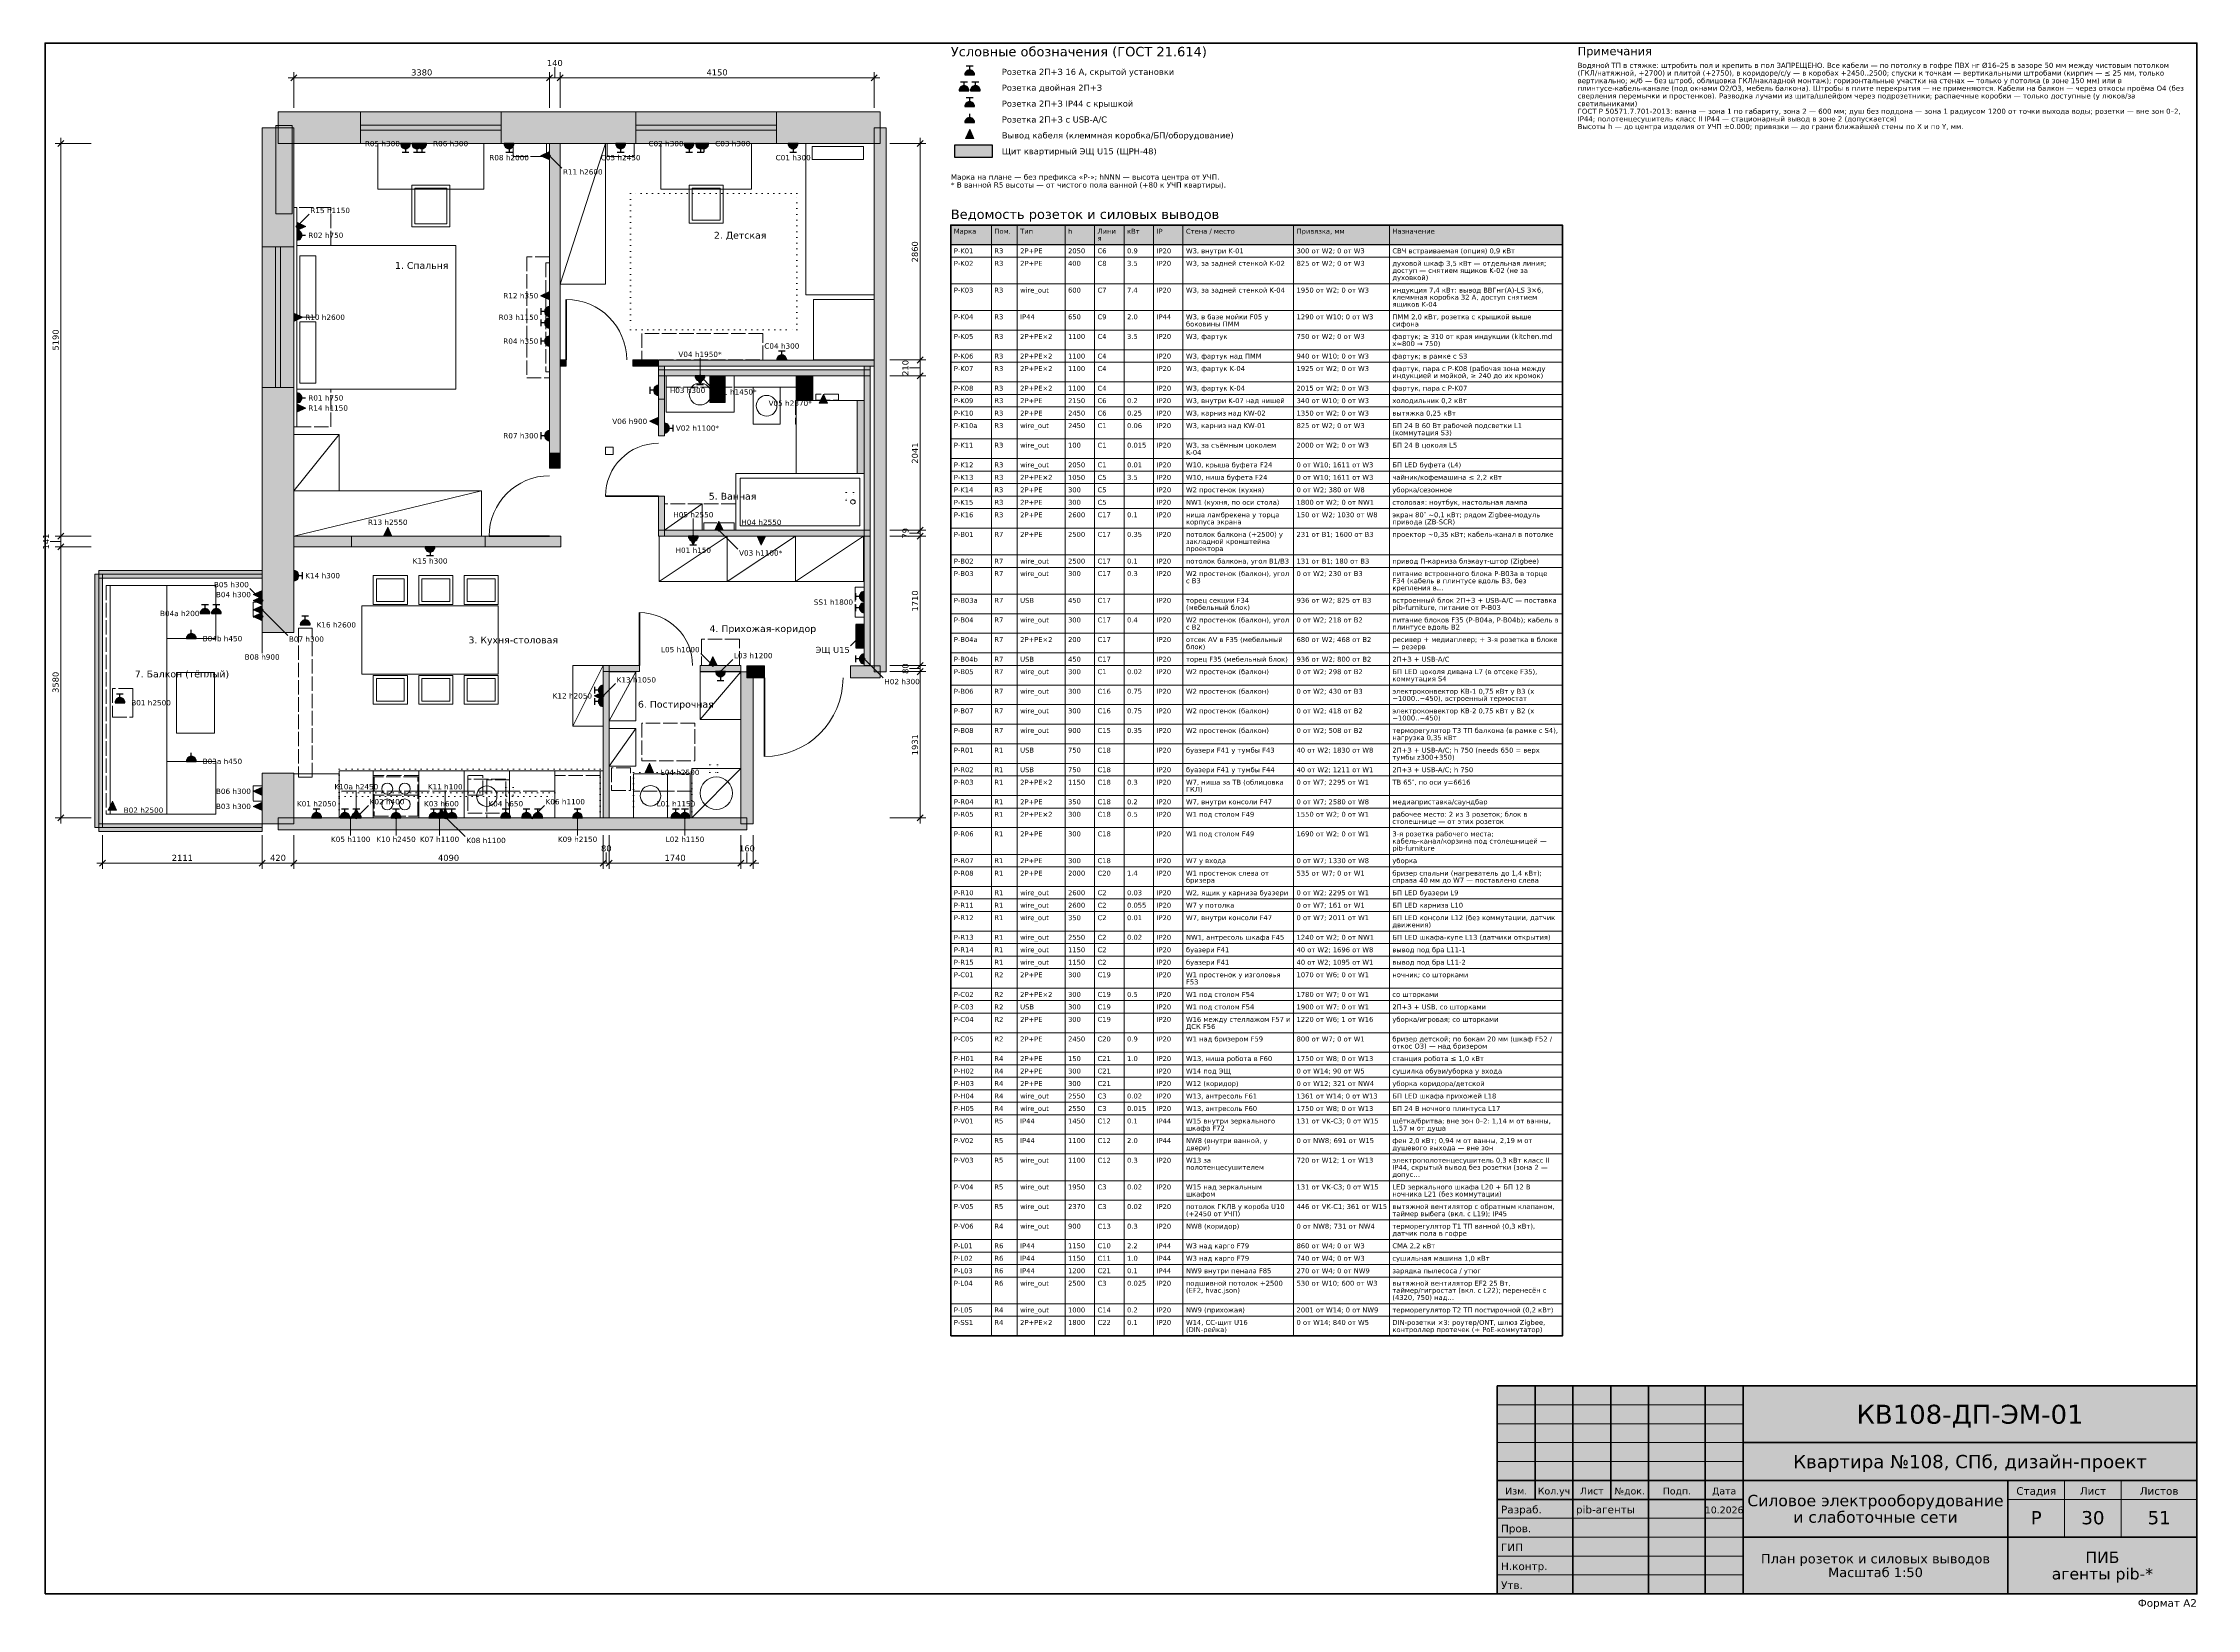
# Model space of a CAD drawing. Header units: millimetres. Extents: x 974 to 29450, y 51 to 20750.
import ezdxf
from ezdxf.enums import TextEntityAlignment as Align

# ---------------------------------------------------------------- set-up
doc = ezdxf.new("R2010")
doc.units = ezdxf.units.MM
doc.linetypes.add('DASHED', pattern=[1.524, 1.27, -0.254])
doc.linetypes.add('DOT', pattern=[0.508, 0, -0.508])
for name, color, linetype in [('AR-NEW', 5, 'CONTINUOUS'), ('AR-WALLS', 7, 'CONTINUOUS'), ('DIM', 7, 'CONTINUOUS'), ('EL-SOCKET', 6, 'CONTINUOUS'), ('FRAME', 7, 'CONTINUOUS'), ('FURN', 8, 'CONTINUOUS'), ('TEXT', 7, 'CONTINUOUS')]:
    doc.layers.add(name, color=color, linetype=linetype)
doc.styles.add('GOST', font='DejaVuSans.ttf')

msp = doc.modelspace()

# ---------------------------------------------------------------- hatches: boundary and pattern name
at = {"layer": 'AR-NEW', "true_color": 0xc4c4c4}
h = msp.add_hatch(color=7, dxfattribs=at)
h.dxf.hatch_style = 1
h.paths.add_polyline_path([(7810, 16481), (7810, 16561), (7890, 16561), (7890, 16481), (7810, 16481)])
h = msp.add_hatch(color=7, dxfattribs=at)
h.dxf.hatch_style = 1
h.paths.add_polyline_path([(9110, 16561), (9110, 16481), (8770, 16481), (8770, 16561), (9110, 16561)])
at = {"layer": 'AR-NEW', "true_color": 0xd4d4d4}
h = msp.add_hatch(color=7, dxfattribs=at)
h.dxf.hatch_style = 1
h.paths.add_polyline_path([(9990, 16001), (9990, 16351), (9791, 16351), (9791, 16001), (9990, 16001)])
h = msp.add_hatch(color=7, dxfattribs=at)
h.dxf.hatch_style = 1
h.paths.add_polyline_path([(11153, 16026), (11153, 16351), (10931, 16351), (10931, 16026), (11153, 16026)])
at = {"layer": 'AR-NEW', "true_color": 0xc4c4c4}
h = msp.add_hatch(color=7, dxfattribs=at)
h.dxf.hatch_style = 1
h.paths.add_polyline_path([(9190, 15560), (9190, 16041), (9110, 16041), (9110, 15560), (9190, 15560)])
at = {"layer": 'AR-NEW', "true_color": 0xd4d4d4}
h = msp.add_hatch(color=7, dxfattribs=at)
h.dxf.hatch_style = 1
h.paths.add_polyline_path([(11831, 15060), (11831, 16026), (11736, 16026), (11736, 15060), (11831, 15060)])
at = {"layer": 'AR-NEW', "true_color": 0xc4c4c4}
h = msp.add_hatch(color=7, dxfattribs=at)
h.dxf.hatch_style = 1
h.paths.add_polyline_path([(7810, 15131), (7810, 15330), (7670, 15330), (7670, 15131), (7810, 15131)])
h = msp.add_hatch(color=7, dxfattribs=at)
h.dxf.hatch_style = 1
h.paths.add_polyline_path([(6820, 14091), (6820, 14231), (5050, 14231), (5050, 14091), (6820, 14091)])
h = msp.add_hatch(color=7, dxfattribs=at)
h.dxf.hatch_style = 1
h.paths.add_polyline_path([(10200, 12441), (10200, 12521), (9660, 12521), (9660, 12441), (10200, 12441)])
at = {"layer": 'AR-WALLS', "true_color": 0x9a9a9a}
h = msp.add_hatch(color=7, dxfattribs=at)
h.dxf.hatch_style = 1
h.paths.add_polyline_path([(4269, 18491), (4269, 19661), (4050, 19661), (4050, 18491), (4269, 18491)])
h = msp.add_hatch(color=7, dxfattribs=at)
h.dxf.hatch_style = 1
h.paths.add_polyline_path([(4080, 19841), (5170, 19841), (5170, 19421), (4080, 19421), (4080, 19841)])
at = {"layer": 'AR-WALLS', "true_color": 0xffffff}
h = msp.add_hatch(color=7, dxfattribs=at)
h.dxf.hatch_style = 1
h.paths.add_polyline_path([(5170, 19421), (7030, 19421), (7030, 19841), (5170, 19841)])
at = {"layer": 'AR-WALLS', "true_color": 0x9a9a9a}
h = msp.add_hatch(color=7, dxfattribs=at)
h.dxf.hatch_style = 1
h.paths.add_polyline_path([(7030, 19421), (7030, 19841), (8810, 19841), (8810, 19421), (7030, 19421)])
at = {"layer": 'AR-WALLS', "true_color": 0xffffff}
h = msp.add_hatch(color=7, dxfattribs=at)
h.dxf.hatch_style = 1
h.paths.add_polyline_path([(8810, 19421), (10671, 19421), (10671, 19841), (8810, 19841)])
at = {"layer": 'AR-WALLS', "true_color": 0x9a9a9a}
h = msp.add_hatch(color=7, dxfattribs=at)
h.dxf.hatch_style = 1
h.paths.add_polyline_path([(12040, 19421), (10671, 19421), (10671, 19841), (12040, 19841), (12040, 19421)])
h = msp.add_hatch(color=7, dxfattribs=at)
h.dxf.hatch_style = 1
h.paths.add_polyline_path([(4290, 19631), (4290, 18056), (3870, 18056), (3870, 19631), (4290, 19631)])
h = msp.add_hatch(color=7, dxfattribs=at)
h.dxf.hatch_style = 1
h.paths.add_polyline_path([(7670, 19421), (7810, 19421), (7810, 15330), (7670, 15330), (7670, 19421)])
h = msp.add_hatch(color=7, dxfattribs=at)
h.dxf.hatch_style = 1
h.paths.add_polyline_path([(12120, 12440), (12120, 19631), (11960, 19631), (11960, 12440), (12120, 12440)])
at = {"layer": 'AR-WALLS', "true_color": 0xffffff}
h = msp.add_hatch(color=7, dxfattribs=at)
h.dxf.hatch_style = 1
h.paths.add_polyline_path([(3870, 16196), (4290, 16196), (4290, 18056), (3870, 18056)])
at = {"layer": 'AR-WALLS', "true_color": 0x9a9a9a}
h = msp.add_hatch(color=7, dxfattribs=at)
h.dxf.hatch_style = 1
h.paths.add_polyline_path([(11960, 16480), (11960, 16560), (9110, 16560), (9110, 16480), (11960, 16480)])
h = msp.add_hatch(color=7, dxfattribs=at)
h.dxf.hatch_style = 1
h.paths.add_polyline_path([(9190, 16480), (9190, 16041), (9110, 16041), (9110, 16480), (9190, 16480)])
h = msp.add_hatch(color=7, dxfattribs=at)
h.dxf.hatch_style = 1
h.paths.add_polyline_path([(11911, 16351), (11911, 16431), (9110, 16431), (9110, 16351), (11911, 16351)])
h = msp.add_hatch(color=7, dxfattribs=at)
h.dxf.hatch_style = 1
h.paths.add_polyline_path([(11911, 12521), (11911, 16480), (11831, 16480), (11831, 12521), (11911, 12521)])
h = msp.add_hatch(color=7, dxfattribs=at)
h.dxf.hatch_style = 1
h.paths.add_polyline_path([(3870, 16196), (4290, 16196), (4290, 12960), (3870, 12960), (3870, 16196)])
h = msp.add_hatch(color=7, dxfattribs=at)
h.dxf.hatch_style = 1
h.paths.add_polyline_path([(9110, 14231), (9110, 14760), (9190, 14760), (9190, 14231), (9110, 14231)])
h = msp.add_hatch(color=7, dxfattribs=at)
h.dxf.hatch_style = 1
h.paths.add_polyline_path([(11911, 14231), (11911, 14311), (9110, 14311), (9110, 14231), (11911, 14231)])
h = msp.add_hatch(color=7, dxfattribs=at)
h.dxf.hatch_style = 1
h.paths.add_polyline_path([(4290, 14090), (4290, 14230), (5050, 14230), (5050, 14090), (4290, 14090)])
h = msp.add_hatch(color=7, dxfattribs=at)
h.dxf.hatch_style = 1
h.paths.add_polyline_path([(7820, 14230), (7820, 14090), (6820, 14090), (6820, 14230), (7820, 14230)])
at = {"layer": 'AR-WALLS', "true_color": 0xffffff}
h = msp.add_hatch(color=7, dxfattribs=at)
h.dxf.hatch_style = 1
h.paths.add_polyline_path([(1659, 10380), (1759, 10380), (1759, 13728), (1659, 13728)])
h = msp.add_hatch(color=7, dxfattribs=at)
h.dxf.hatch_style = 1
h.paths.add_polyline_path([(1709, 13678), (3870, 13678), (3870, 13778), (1709, 13778)])
at = {"layer": 'AR-WALLS', "true_color": 0x9a9a9a}
h = msp.add_hatch(color=7, dxfattribs=at)
h.dxf.hatch_style = 1
h.paths.add_polyline_path([(8460, 10510), (8460, 12521), (8380, 12521), (8380, 10510), (8460, 10510)])
h = msp.add_hatch(color=7, dxfattribs=at)
h.dxf.hatch_style = 1
h.paths.add_polyline_path([(8380, 12521), (8860, 12521), (8860, 12441), (8380, 12441), (8380, 12521)])
h = msp.add_hatch(color=7, dxfattribs=at)
h.dxf.hatch_style = 1
h.paths.add_polyline_path([(10360, 10430), (10360, 12440), (10200, 12440), (10200, 10430), (10360, 10430)])
h = msp.add_hatch(color=7, dxfattribs=at)
h.dxf.hatch_style = 1
h.paths.add_polyline_path([(10280, 12360), (10280, 12520), (10510, 12520), (10510, 12360), (10280, 12360)])
h = msp.add_hatch(color=7, dxfattribs=at)
h.dxf.hatch_style = 1
h.paths.add_polyline_path([(12040, 12520), (12040, 12360), (11650, 12360), (11650, 12520), (12040, 12520)])
h = msp.add_hatch(color=7, dxfattribs=at)
h.dxf.hatch_style = 1
h.paths.add_polyline_path([(3870, 10430), (3870, 11100), (4290, 11100), (4290, 10430), (3870, 10430)])
at = {"layer": 'AR-WALLS', "true_color": 0xffffff}
h = msp.add_hatch(color=7, dxfattribs=at)
h.dxf.hatch_style = 1
h.paths.add_polyline_path([(1709, 10330), (3870, 10330), (3870, 10430), (1709, 10430)])
at = {"layer": 'AR-WALLS', "true_color": 0x9a9a9a}
h = msp.add_hatch(color=7, dxfattribs=at)
h.dxf.hatch_style = 1
h.paths.add_polyline_path([(10280, 10350), (10280, 10510), (4080, 10510), (4080, 10350), (10280, 10350)])
at = {"layer": 'EL-SOCKET', "true_color": 0xffffff}
h = msp.add_hatch(color=7, dxfattribs=at)
h.dxf.hatch_style = 1
h.paths.add_polyline_path([(13290, 20330), (13288, 20347), (13281, 20362), (13271, 20376), (13257, 20386), (13242, 20393), (13225, 20395), (13208, 20393), (13193, 20386), (13179, 20376), (13169, 20362), (13162, 20347), (13160, 20330)])
h = msp.add_hatch(color=7, dxfattribs=at)
h.dxf.hatch_style = 1
h.paths.add_polyline_path([(13215, 20120), (13213, 20137), (13206, 20152), (13196, 20166), (13182, 20176), (13167, 20183), (13150, 20185), (13133, 20183), (13118, 20176), (13104, 20166), (13094, 20152), (13087, 20137), (13085, 20120)])
at = {"layer": 'EL-SOCKET', "true_color": 0x8e44ad}
h = msp.add_hatch(color=7, dxfattribs=at)
h.dxf.hatch_style = 1
h.paths.add_polyline_path([(13290, 19910), (13288, 19927), (13281, 19942), (13271, 19956), (13257, 19966), (13242, 19973), (13225, 19975), (13208, 19973), (13193, 19966), (13179, 19956), (13169, 19942), (13162, 19927), (13160, 19910)])
at = {"layer": 'EL-SOCKET', "true_color": 0xffffff}
h = msp.add_hatch(color=7, dxfattribs=at)
h.dxf.hatch_style = 1
h.paths.add_polyline_path([(13365, 20120), (13363, 20137), (13356, 20152), (13346, 20166), (13332, 20176), (13317, 20183), (13300, 20185), (13283, 20183), (13268, 20176), (13254, 20166), (13244, 20152), (13237, 20137), (13235, 20120)])
h = msp.add_hatch(color=7, dxfattribs=at)
h.dxf.hatch_style = 1
h.paths.add_polyline_path([(13290, 19700), (13288, 19717), (13281, 19732), (13271, 19746), (13257, 19756), (13242, 19763), (13225, 19765), (13208, 19763), (13193, 19756), (13179, 19746), (13169, 19732), (13162, 19717), (13160, 19700)])
h = msp.add_hatch(color=7, dxfattribs=at)
h.dxf.hatch_style = 1
h.paths.add_polyline_path([(5700, 19421), (5702, 19404), (5709, 19389), (5719, 19375), (5732, 19365), (5748, 19358), (5765, 19356), (5782, 19358), (5798, 19365), (5811, 19375), (5821, 19389), (5828, 19404), (5830, 19421)])
h = msp.add_hatch(color=7, dxfattribs=at)
h.dxf.hatch_style = 1
h.paths.add_polyline_path([(5850, 19421), (5852, 19404), (5859, 19389), (5869, 19375), (5882, 19365), (5898, 19358), (5915, 19356), (5932, 19358), (5948, 19365), (5961, 19375), (5971, 19389), (5978, 19404), (5980, 19421)])
h = msp.add_hatch(color=7, dxfattribs=at)
h.dxf.hatch_style = 1
h.paths.add_polyline_path([(5915, 19421), (5917, 19404), (5924, 19389), (5934, 19375), (5948, 19365), (5963, 19358), (5980, 19356), (5997, 19358), (6013, 19365), (6026, 19375), (6036, 19389), (6043, 19404), (6045, 19421)])
h = msp.add_hatch(color=7, dxfattribs=at)
h.dxf.hatch_style = 1
h.paths.add_polyline_path([(7070, 19421), (7072, 19404), (7079, 19389), (7089, 19375), (7102, 19365), (7118, 19358), (7135, 19356), (7152, 19358), (7168, 19365), (7181, 19375), (7191, 19389), (7198, 19404), (7200, 19421)])
h = msp.add_hatch(color=7, dxfattribs=at)
h.dxf.hatch_style = 1
h.paths.add_polyline_path([(8545, 19421), (8547, 19404), (8554, 19389), (8564, 19375), (8578, 19365), (8593, 19358), (8610, 19356), (8627, 19358), (8643, 19365), (8656, 19375), (8666, 19389), (8673, 19404), (8675, 19421)])
h = msp.add_hatch(color=7, dxfattribs=at)
h.dxf.hatch_style = 1
h.paths.add_polyline_path([(9450, 19421), (9452, 19404), (9459, 19389), (9469, 19375), (9482, 19365), (9498, 19358), (9515, 19356), (9532, 19358), (9548, 19365), (9561, 19375), (9571, 19389), (9578, 19404), (9580, 19421)])
h = msp.add_hatch(color=7, dxfattribs=at)
h.dxf.hatch_style = 1
h.paths.add_polyline_path([(9600, 19421), (9602, 19404), (9609, 19389), (9619, 19375), (9632, 19365), (9648, 19358), (9665, 19356), (9682, 19358), (9698, 19365), (9711, 19375), (9721, 19389), (9728, 19404), (9730, 19421)])
h = msp.add_hatch(color=7, dxfattribs=at)
h.dxf.hatch_style = 1
h.paths.add_polyline_path([(9645, 19421), (9647, 19404), (9654, 19389), (9664, 19375), (9678, 19365), (9693, 19358), (9710, 19356), (9727, 19358), (9743, 19365), (9756, 19375), (9766, 19389), (9773, 19404), (9775, 19421)])
h = msp.add_hatch(color=7, dxfattribs=at)
h.dxf.hatch_style = 1
h.paths.add_polyline_path([(10825, 19421), (10827, 19404), (10834, 19389), (10844, 19375), (10858, 19365), (10873, 19358), (10890, 19356), (10907, 19358), (10922, 19365), (10936, 19375), (10946, 19389), (10953, 19404), (10955, 19421)])
at = {"layer": 'EL-SOCKET', "true_color": 0x8e44ad}
h = msp.add_hatch(color=7, dxfattribs=at)
h.dxf.hatch_style = 1
h.paths.add_polyline_path([(13225, 19610), (13170, 19490), (13280, 19490)])
h = msp.add_hatch(color=7, dxfattribs=at)
h.dxf.hatch_style = 1
h.paths.add_polyline_path([(7550, 19260), (7670, 19205), (7670, 19315)])
h = msp.add_hatch(color=7, dxfattribs=at)
h.dxf.hatch_style = 1
h.paths.add_polyline_path([(4450, 18326), (4330, 18381), (4330, 18271)])
at = {"layer": 'EL-SOCKET', "true_color": 0xffffff}
h = msp.add_hatch(color=7, dxfattribs=at)
h.dxf.hatch_style = 1
h.paths.add_polyline_path([(4330, 18145), (4347, 18147), (4362, 18154), (4376, 18164), (4386, 18178), (4393, 18193), (4395, 18210), (4393, 18227), (4386, 18242), (4376, 18256), (4362, 18266), (4347, 18273), (4330, 18275)])
at = {"layer": 'EL-SOCKET', "true_color": 0x8e44ad}
h = msp.add_hatch(color=7, dxfattribs=at)
h.dxf.hatch_style = 1
h.paths.add_polyline_path([(7550, 17410), (7670, 17355), (7670, 17465)])
h = msp.add_hatch(color=7, dxfattribs=at)
h.dxf.hatch_style = 1
h.paths.add_polyline_path([(4410, 17126), (4290, 17181), (4290, 17071)])
at = {"layer": 'EL-SOCKET', "true_color": 0xffffff}
h = msp.add_hatch(color=7, dxfattribs=at)
h.dxf.hatch_style = 1
h.paths.add_polyline_path([(7670, 17266), (7653, 17264), (7638, 17257), (7624, 17247), (7614, 17233), (7607, 17218), (7605, 17201), (7607, 17184), (7614, 17168), (7624, 17155), (7638, 17145), (7653, 17138), (7670, 17136)])
h = msp.add_hatch(color=7, dxfattribs=at)
h.dxf.hatch_style = 1
h.paths.add_polyline_path([(7670, 17116), (7653, 17114), (7638, 17107), (7624, 17097), (7614, 17083), (7607, 17068), (7605, 17051), (7607, 17034), (7614, 17018), (7624, 17005), (7638, 16995), (7653, 16988), (7670, 16986)])
h = msp.add_hatch(color=7, dxfattribs=at)
h.dxf.hatch_style = 1
h.paths.add_polyline_path([(7670, 16875), (7653, 16873), (7638, 16866), (7624, 16856), (7614, 16842), (7607, 16827), (7605, 16810), (7607, 16793), (7614, 16778), (7624, 16764), (7638, 16754), (7653, 16747), (7670, 16745)])
h = msp.add_hatch(color=7, dxfattribs=at)
h.dxf.hatch_style = 1
h.paths.add_polyline_path([(10805, 16561), (10803, 16578), (10796, 16594), (10786, 16607), (10772, 16617), (10757, 16624), (10740, 16626), (10723, 16624), (10708, 16617), (10694, 16607), (10684, 16594), (10677, 16578), (10675, 16561)])
at = {"layer": 'EL-SOCKET', "true_color": 0x8e44ad}
h = msp.add_hatch(color=7, dxfattribs=at)
h.dxf.hatch_style = 1
h.paths.add_polyline_path([(9595, 16351), (9597, 16334), (9604, 16318), (9614, 16305), (9628, 16295), (9643, 16288), (9660, 16286), (9677, 16288), (9693, 16295), (9706, 16305), (9716, 16318), (9723, 16334), (9725, 16351)])
h = msp.add_hatch(color=7, dxfattribs=at)
h.dxf.hatch_style = 1
h.paths.add_polyline_path([(9660, 16231), (9715, 16351), (9605, 16351)])
at = {"layer": 'EL-SOCKET', "true_color": 0xffffff}
h = msp.add_hatch(color=7, dxfattribs=at)
h.dxf.hatch_style = 1
h.paths.add_polyline_path([(4330, 15995), (4347, 15997), (4362, 16004), (4376, 16014), (4386, 16028), (4393, 16043), (4395, 16060), (4393, 16077), (4386, 16093), (4376, 16106), (4362, 16116), (4347, 16123), (4330, 16125)])
at = {"layer": 'EL-SOCKET', "true_color": 0x8e44ad}
h = msp.add_hatch(color=7, dxfattribs=at)
h.dxf.hatch_style = 1
h.paths.add_polyline_path([(4450, 15926), (4330, 15981), (4330, 15871)])
at = {"layer": 'EL-SOCKET', "true_color": 0xffffff}
h = msp.add_hatch(color=7, dxfattribs=at)
h.dxf.hatch_style = 1
h.paths.add_polyline_path([(9110, 16225), (9093, 16223), (9078, 16216), (9064, 16206), (9054, 16193), (9047, 16177), (9045, 16160), (9047, 16143), (9054, 16128), (9064, 16114), (9078, 16104), (9093, 16097), (9110, 16095)])
at = {"layer": 'EL-SOCKET', "true_color": 0x8e44ad}
h = msp.add_hatch(color=7, dxfattribs=at)
h.dxf.hatch_style = 1
h.paths.add_polyline_path([(11290, 16110), (11235, 15990), (11345, 15990)])
h = msp.add_hatch(color=7, dxfattribs=at)
h.dxf.hatch_style = 1
h.paths.add_polyline_path([(8990, 15750), (9110, 15695), (9110, 15805)])
h = msp.add_hatch(color=7, dxfattribs=at)
h.dxf.hatch_style = 1
h.paths.add_polyline_path([(9190, 15595), (9207, 15597), (9222, 15604), (9236, 15614), (9246, 15628), (9253, 15643), (9255, 15660), (9253, 15677), (9246, 15692), (9236, 15706), (9222, 15716), (9207, 15723), (9190, 15725)])
at = {"layer": 'EL-SOCKET', "true_color": 0xffffff}
h = msp.add_hatch(color=7, dxfattribs=at)
h.dxf.hatch_style = 1
h.paths.add_polyline_path([(7670, 15625), (7653, 15623), (7638, 15616), (7624, 15606), (7614, 15592), (7607, 15577), (7605, 15560), (7607, 15543), (7614, 15528), (7624, 15514), (7638, 15504), (7653, 15497), (7670, 15495)])
at = {"layer": 'EL-SOCKET', "true_color": 0x8e44ad}
h = msp.add_hatch(color=7, dxfattribs=at)
h.dxf.hatch_style = 1
h.paths.add_polyline_path([(5530, 14351), (5475, 14231), (5585, 14231)])
h = msp.add_hatch(color=7, dxfattribs=at)
h.dxf.hatch_style = 1
h.paths.add_polyline_path([(9910, 14430), (9855, 14310), (9965, 14310)])
at = {"layer": 'EL-SOCKET', "true_color": 0xffffff}
h = msp.add_hatch(color=7, dxfattribs=at)
h.dxf.hatch_style = 1
h.paths.add_polyline_path([(6025, 14090), (6027, 14073), (6034, 14058), (6044, 14044), (6058, 14034), (6073, 14027), (6090, 14025), (6107, 14027), (6122, 14034), (6136, 14044), (6146, 14058), (6153, 14073), (6155, 14090)])
h = msp.add_hatch(color=7, dxfattribs=at)
h.dxf.hatch_style = 1
h.paths.add_polyline_path([(9505, 14231), (9507, 14214), (9514, 14199), (9524, 14185), (9538, 14175), (9553, 14168), (9570, 14166), (9587, 14168), (9602, 14175), (9616, 14185), (9626, 14199), (9633, 14214), (9635, 14231)])
at = {"layer": 'EL-SOCKET', "true_color": 0x8e44ad}
h = msp.add_hatch(color=7, dxfattribs=at)
h.dxf.hatch_style = 1
h.paths.add_polyline_path([(9570, 14111), (9625, 14231), (9515, 14231)])
h = msp.add_hatch(color=7, dxfattribs=at)
h.dxf.hatch_style = 1
h.paths.add_polyline_path([(10470, 14111), (10525, 14231), (10415, 14231)])
at = {"layer": 'EL-SOCKET', "true_color": 0xffffff}
h = msp.add_hatch(color=7, dxfattribs=at)
h.dxf.hatch_style = 1
h.paths.add_polyline_path([(4290, 13645), (4307, 13647), (4323, 13654), (4336, 13664), (4346, 13678), (4353, 13693), (4355, 13710), (4353, 13727), (4346, 13742), (4336, 13756), (4323, 13766), (4307, 13773), (4290, 13775)])
at = {"layer": 'EL-SOCKET', "true_color": 0x8e44ad}
h = msp.add_hatch(color=7, dxfattribs=at)
h.dxf.hatch_style = 1
h.paths.add_polyline_path([(3750, 13460), (3870, 13405), (3870, 13515)])
h = msp.add_hatch(color=7, dxfattribs=at)
h.dxf.hatch_style = 1
h.paths.add_polyline_path([(3750, 13380), (3870, 13325), (3870, 13435)])
at = {"layer": 'EL-SOCKET', "true_color": 0xffffff}
h = msp.add_hatch(color=7, dxfattribs=at)
h.dxf.hatch_style = 1
h.paths.add_polyline_path([(11831, 13500), (11814, 13498), (11798, 13491), (11785, 13481), (11775, 13467), (11768, 13452), (11766, 13435), (11768, 13418), (11775, 13402), (11785, 13389), (11798, 13379), (11814, 13372), (11831, 13370)])
h = msp.add_hatch(color=7, dxfattribs=at)
h.dxf.hatch_style = 1
h.paths.add_polyline_path([(3180, 13210), (3178, 13227), (3171, 13242), (3161, 13256), (3148, 13266), (3132, 13273), (3115, 13275), (3098, 13273), (3083, 13266), (3069, 13256), (3059, 13242), (3052, 13227), (3050, 13210)])
h = msp.add_hatch(color=7, dxfattribs=at)
h.dxf.hatch_style = 1
h.paths.add_polyline_path([(3330, 13210), (3328, 13227), (3321, 13242), (3311, 13256), (3298, 13266), (3282, 13273), (3265, 13275), (3248, 13273), (3233, 13266), (3219, 13256), (3209, 13242), (3202, 13227), (3200, 13210)])
at = {"layer": 'EL-SOCKET', "true_color": 0x8e44ad}
h = msp.add_hatch(color=7, dxfattribs=at)
h.dxf.hatch_style = 1
h.paths.add_polyline_path([(3750, 13260), (3870, 13205), (3870, 13315)])
h = msp.add_hatch(color=7, dxfattribs=at)
h.dxf.hatch_style = 1
h.paths.add_polyline_path([(3750, 13170), (3870, 13115), (3870, 13225)])
at = {"layer": 'EL-SOCKET', "true_color": 0xffffff}
h = msp.add_hatch(color=7, dxfattribs=at)
h.dxf.hatch_style = 1
h.paths.add_polyline_path([(4505, 13060), (4503, 13077), (4496, 13092), (4486, 13106), (4472, 13116), (4457, 13123), (4440, 13125), (4423, 13123), (4408, 13116), (4394, 13106), (4384, 13092), (4377, 13077), (4375, 13060)])
h = msp.add_hatch(color=7, dxfattribs=at)
h.dxf.hatch_style = 1
h.paths.add_polyline_path([(11831, 13350), (11814, 13348), (11798, 13341), (11785, 13331), (11775, 13317), (11768, 13302), (11766, 13285), (11768, 13268), (11775, 13252), (11785, 13239), (11798, 13229), (11814, 13222), (11831, 13220)])
h = msp.add_hatch(color=7, dxfattribs=at)
h.dxf.hatch_style = 1
h.paths.add_polyline_path([(2999, 12878), (2997, 12895), (2990, 12910), (2980, 12924), (2966, 12934), (2951, 12941), (2934, 12943), (2917, 12941), (2902, 12934), (2888, 12924), (2878, 12910), (2871, 12895), (2869, 12878)])
at = {"layer": 'EL-SOCKET', "true_color": 0x8e44ad}
h = msp.add_hatch(color=7, dxfattribs=at)
h.dxf.hatch_style = 1
h.paths.add_polyline_path([(11721, 12755), (11831, 12755), (11831, 13065), (11721, 13065)])
h = msp.add_hatch(color=7, dxfattribs=at)
h.dxf.hatch_style = 1
h.paths.add_polyline_path([(9830, 12641), (9775, 12521), (9885, 12521)])
at = {"layer": 'EL-SOCKET', "true_color": 0xffffff}
h = msp.add_hatch(color=7, dxfattribs=at)
h.dxf.hatch_style = 1
h.paths.add_polyline_path([(11831, 12675), (11814, 12673), (11798, 12666), (11785, 12656), (11775, 12643), (11768, 12627), (11766, 12610), (11768, 12593), (11775, 12578), (11785, 12564), (11798, 12554), (11814, 12547), (11831, 12545)])
h = msp.add_hatch(color=7, dxfattribs=at)
h.dxf.hatch_style = 1
h.paths.add_polyline_path([(8380, 12261), (8363, 12259), (8348, 12252), (8334, 12242), (8324, 12229), (8317, 12213), (8315, 12196), (8317, 12179), (8324, 12164), (8334, 12150), (8348, 12140), (8363, 12133), (8380, 12131)])
at = {"layer": 'EL-SOCKET', "true_color": 0x8e44ad}
h = msp.add_hatch(color=7, dxfattribs=at)
h.dxf.hatch_style = 1
h.paths.add_polyline_path([(9865, 12441), (9867, 12424), (9874, 12408), (9884, 12395), (9898, 12385), (9913, 12378), (9930, 12376), (9947, 12378), (9962, 12385), (9976, 12395), (9986, 12408), (9993, 12424), (9995, 12441)])
at = {"layer": 'EL-SOCKET', "true_color": 0xffffff}
h = msp.add_hatch(color=7, dxfattribs=at)
h.dxf.hatch_style = 1
h.paths.add_polyline_path([(2055, 12030), (2053, 12047), (2046, 12063), (2036, 12076), (2022, 12086), (2007, 12093), (1990, 12095), (1973, 12093), (1958, 12086), (1944, 12076), (1934, 12063), (1927, 12047), (1925, 12030)])
at = {"layer": 'EL-SOCKET', "true_color": 0x8e44ad}
h = msp.add_hatch(color=7, dxfattribs=at)
h.dxf.hatch_style = 1
h.paths.add_polyline_path([(8260, 12121), (8380, 12066), (8380, 12176)])
at = {"layer": 'EL-SOCKET', "true_color": 0xffffff}
h = msp.add_hatch(color=7, dxfattribs=at)
h.dxf.hatch_style = 1
h.paths.add_polyline_path([(8380, 12111), (8363, 12109), (8348, 12102), (8334, 12092), (8324, 12079), (8317, 12063), (8315, 12046), (8317, 12029), (8324, 12014), (8334, 12000), (8348, 11990), (8363, 11983), (8380, 11981)])
h = msp.add_hatch(color=7, dxfattribs=at)
h.dxf.hatch_style = 1
h.paths.add_polyline_path([(2999, 11255), (2997, 11272), (2990, 11288), (2980, 11301), (2966, 11311), (2951, 11318), (2934, 11320), (2917, 11318), (2902, 11311), (2888, 11301), (2878, 11288), (2871, 11272), (2869, 11255)])
at = {"layer": 'EL-SOCKET', "true_color": 0x8e44ad}
h = msp.add_hatch(color=7, dxfattribs=at)
h.dxf.hatch_style = 1
h.paths.add_polyline_path([(8990, 11230), (8935, 11110), (9045, 11110)])
h = msp.add_hatch(color=7, dxfattribs=at)
h.dxf.hatch_style = 1
h.paths.add_polyline_path([(3750, 10860), (3870, 10805), (3870, 10915)])
h = msp.add_hatch(color=7, dxfattribs=at)
h.dxf.hatch_style = 1
h.paths.add_polyline_path([(1890, 10730), (1835, 10610), (1945, 10610)])
h = msp.add_hatch(color=7, dxfattribs=at)
h.dxf.hatch_style = 1
h.paths.add_polyline_path([(3750, 10660), (3870, 10605), (3870, 10715)])
at = {"layer": 'EL-SOCKET', "true_color": 0xffffff}
h = msp.add_hatch(color=7, dxfattribs=at)
h.dxf.hatch_style = 1
h.paths.add_polyline_path([(4655, 10510), (4653, 10527), (4646, 10543), (4636, 10556), (4622, 10566), (4607, 10573), (4590, 10575), (4573, 10573), (4558, 10566), (4544, 10556), (4534, 10543), (4527, 10527), (4525, 10510)])
h = msp.add_hatch(color=7, dxfattribs=at)
h.dxf.hatch_style = 1
h.paths.add_polyline_path([(5030, 10510), (5028, 10527), (5021, 10543), (5011, 10556), (4998, 10566), (4982, 10573), (4965, 10575), (4948, 10573), (4932, 10566), (4919, 10556), (4909, 10543), (4902, 10527), (4900, 10510)])
h = msp.add_hatch(color=7, dxfattribs=at)
h.dxf.hatch_style = 1
h.paths.add_polyline_path([(5180, 10510), (5178, 10527), (5171, 10543), (5161, 10556), (5148, 10566), (5132, 10573), (5115, 10575), (5098, 10573), (5082, 10566), (5069, 10556), (5059, 10543), (5052, 10527), (5050, 10510)])
h = msp.add_hatch(color=7, dxfattribs=at)
h.dxf.hatch_style = 1
h.paths.add_polyline_path([(5180, 10510), (5178, 10527), (5171, 10543), (5161, 10556), (5148, 10566), (5132, 10573), (5115, 10575), (5098, 10573), (5082, 10566), (5069, 10556), (5059, 10543), (5052, 10527), (5050, 10510)])
at = {"layer": 'EL-SOCKET', "true_color": 0x8e44ad}
h = msp.add_hatch(color=7, dxfattribs=at)
h.dxf.hatch_style = 1
h.paths.add_polyline_path([(5115, 10630), (5060, 10510), (5170, 10510)])
at = {"layer": 'EL-SOCKET', "true_color": 0xffffff}
h = msp.add_hatch(color=7, dxfattribs=at)
h.dxf.hatch_style = 1
h.paths.add_polyline_path([(5705, 10510), (5703, 10527), (5696, 10543), (5686, 10556), (5672, 10566), (5657, 10573), (5640, 10575), (5623, 10573), (5608, 10566), (5594, 10556), (5584, 10543), (5577, 10527), (5575, 10510)])
h = msp.add_hatch(color=7, dxfattribs=at)
h.dxf.hatch_style = 1
h.paths.add_polyline_path([(6205, 10510), (6203, 10527), (6196, 10543), (6186, 10556), (6172, 10566), (6157, 10573), (6140, 10575), (6123, 10573), (6108, 10566), (6094, 10556), (6084, 10543), (6077, 10527), (6075, 10510)])
h = msp.add_hatch(color=7, dxfattribs=at)
h.dxf.hatch_style = 1
h.paths.add_polyline_path([(6295, 10510), (6293, 10527), (6286, 10543), (6276, 10556), (6263, 10566), (6247, 10573), (6230, 10575), (6213, 10573), (6198, 10566), (6184, 10556), (6174, 10543), (6167, 10527), (6165, 10510)])
at = {"layer": 'EL-SOCKET', "true_color": 0x8e44ad}
h = msp.add_hatch(color=7, dxfattribs=at)
h.dxf.hatch_style = 1
h.paths.add_polyline_path([(6240, 10630), (6185, 10510), (6295, 10510)])
at = {"layer": 'EL-SOCKET', "true_color": 0xffffff}
h = msp.add_hatch(color=7, dxfattribs=at)
h.dxf.hatch_style = 1
h.paths.add_polyline_path([(6355, 10510), (6353, 10527), (6346, 10543), (6336, 10556), (6322, 10566), (6307, 10573), (6290, 10575), (6273, 10573), (6258, 10566), (6244, 10556), (6234, 10543), (6227, 10527), (6225, 10510)])
at = {"layer": 'EL-SOCKET', "true_color": 0x8e44ad}
h = msp.add_hatch(color=7, dxfattribs=at)
h.dxf.hatch_style = 1
h.paths.add_polyline_path([(6290, 10630), (6235, 10510), (6345, 10510)])
at = {"layer": 'EL-SOCKET', "true_color": 0xffffff}
h = msp.add_hatch(color=7, dxfattribs=at)
h.dxf.hatch_style = 1
h.paths.add_polyline_path([(6445, 10510), (6443, 10527), (6436, 10543), (6426, 10556), (6412, 10566), (6397, 10573), (6380, 10575), (6363, 10573), (6348, 10566), (6334, 10556), (6324, 10543), (6317, 10527), (6315, 10510)])
at = {"layer": 'EL-SOCKET', "true_color": 0x8e44ad}
h = msp.add_hatch(color=7, dxfattribs=at)
h.dxf.hatch_style = 1
h.paths.add_polyline_path([(7155, 10510), (7153, 10527), (7146, 10543), (7136, 10556), (7123, 10566), (7107, 10573), (7090, 10575), (7073, 10573), (7058, 10566), (7044, 10556), (7034, 10543), (7027, 10527), (7025, 10510)])
at = {"layer": 'EL-SOCKET', "true_color": 0xffffff}
h = msp.add_hatch(color=7, dxfattribs=at)
h.dxf.hatch_style = 1
h.paths.add_polyline_path([(7430, 10510), (7428, 10527), (7421, 10543), (7411, 10556), (7398, 10566), (7382, 10573), (7365, 10575), (7348, 10573), (7332, 10566), (7319, 10556), (7309, 10543), (7302, 10527), (7300, 10510)])
h = msp.add_hatch(color=7, dxfattribs=at)
h.dxf.hatch_style = 1
h.paths.add_polyline_path([(7580, 10510), (7578, 10527), (7571, 10543), (7561, 10556), (7548, 10566), (7532, 10573), (7515, 10575), (7498, 10573), (7482, 10566), (7469, 10556), (7459, 10543), (7452, 10527), (7450, 10510)])
h = msp.add_hatch(color=7, dxfattribs=at)
h.dxf.hatch_style = 1
h.paths.add_polyline_path([(8105, 10510), (8103, 10527), (8096, 10543), (8086, 10556), (8073, 10566), (8057, 10573), (8040, 10575), (8023, 10573), (8008, 10566), (7994, 10556), (7984, 10543), (7977, 10527), (7975, 10510)])
at = {"layer": 'EL-SOCKET', "true_color": 0x8e44ad}
h = msp.add_hatch(color=7, dxfattribs=at)
h.dxf.hatch_style = 1
h.paths.add_polyline_path([(9405, 10510), (9403, 10527), (9396, 10543), (9386, 10556), (9372, 10566), (9357, 10573), (9340, 10575), (9323, 10573), (9308, 10566), (9294, 10556), (9284, 10543), (9277, 10527), (9275, 10510)])
h = msp.add_hatch(color=7, dxfattribs=at)
h.dxf.hatch_style = 1
h.paths.add_polyline_path([(9525, 10510), (9523, 10527), (9516, 10543), (9506, 10556), (9493, 10566), (9477, 10573), (9460, 10575), (9443, 10573), (9428, 10566), (9414, 10556), (9404, 10543), (9397, 10527), (9395, 10510)])
at = {"layer": 'FRAME', "true_color": 0xffffff}
h = msp.add_hatch(color=7, dxfattribs=at)
h.dxf.hatch_style = 1
h.paths.add_polyline_path([(20200, 250), (29450, 250), (29450, 3000), (20200, 3000)])
at = {"layer": 'TEXT', "true_color": 0x8e44ad}
h = msp.add_hatch(color=7, dxfattribs=at)
h.dxf.hatch_style = 1
h.paths.add_polyline_path([(13025, 19240), (13525, 19240), (13525, 19400), (13025, 19400)])
h = msp.add_hatch(color=7, dxfattribs=at)
h.dxf.hatch_style = 1
edge = h.paths.add_edge_path()
edge.add_arc((7670, 19260), 12.5, 0, 360)
h = msp.add_hatch(color=7, dxfattribs=at)
h.dxf.hatch_style = 1
edge = h.paths.add_edge_path()
edge.add_arc((4330, 18326), 12.5, 0, 360)
at = {"layer": 'TEXT', "true_color": 0xe6e6e6}
h = msp.add_hatch(color=7, dxfattribs=at)
h.dxf.hatch_style = 1
h.paths.add_polyline_path([(12975, 18086), (21062, 18086), (21062, 18345), (12975, 18345)])
at = {"layer": 'TEXT', "true_color": 0x8e44ad}
h = msp.add_hatch(color=7, dxfattribs=at)
h.dxf.hatch_style = 1
edge = h.paths.add_edge_path()
edge.add_arc((9660, 16351), 12.5, 0, 360)
h = msp.add_hatch(color=7, dxfattribs=at)
h.dxf.hatch_style = 1
edge = h.paths.add_edge_path()
edge.add_arc((9660, 16351), 12.5, 0, 360)
h = msp.add_hatch(color=7, dxfattribs=at)
h.dxf.hatch_style = 1
edge = h.paths.add_edge_path()
edge.add_arc((9570, 14231), 12.5, 0, 360)
h = msp.add_hatch(color=7, dxfattribs=at)
h.dxf.hatch_style = 1
edge = h.paths.add_edge_path()
edge.add_arc((9910, 14310), 12.5, 0, 360)
h = msp.add_hatch(color=7, dxfattribs=at)
h.dxf.hatch_style = 1
edge = h.paths.add_edge_path()
edge.add_arc((3870, 13380), 12.5, 0, 360)
h = msp.add_hatch(color=7, dxfattribs=at)
h.dxf.hatch_style = 1
edge = h.paths.add_edge_path()
edge.add_arc((3870, 13260), 12.5, 0, 360)
h = msp.add_hatch(color=7, dxfattribs=at)
h.dxf.hatch_style = 1
edge = h.paths.add_edge_path()
edge.add_arc((3870, 13170), 12.5, 0, 360)
h = msp.add_hatch(color=7, dxfattribs=at)
h.dxf.hatch_style = 1
edge = h.paths.add_edge_path()
edge.add_arc((11776, 12910), 12.5, 0, 360)
h = msp.add_hatch(color=7, dxfattribs=at)
h.dxf.hatch_style = 1
edge = h.paths.add_edge_path()
edge.add_arc((9830, 12521), 12.5, 0, 360)
h = msp.add_hatch(color=7, dxfattribs=at)
h.dxf.hatch_style = 1
edge = h.paths.add_edge_path()
edge.add_arc((11831, 12610), 12.5, 0, 360)
h = msp.add_hatch(color=7, dxfattribs=at)
h.dxf.hatch_style = 1
edge = h.paths.add_edge_path()
edge.add_arc((9930, 12441), 12.5, 0, 360)
h = msp.add_hatch(color=7, dxfattribs=at)
h.dxf.hatch_style = 1
edge = h.paths.add_edge_path()
edge.add_arc((8380, 12121), 12.5, 0, 360)
h = msp.add_hatch(color=7, dxfattribs=at)
h.dxf.hatch_style = 1
edge = h.paths.add_edge_path()
edge.add_arc((5040, 10510), 12.5, 0, 360)
h = msp.add_hatch(color=7, dxfattribs=at)
h.dxf.hatch_style = 1
edge = h.paths.add_edge_path()
edge.add_arc((5115, 10510), 12.5, 0, 360)
h = msp.add_hatch(color=7, dxfattribs=at)
h.dxf.hatch_style = 1
edge = h.paths.add_edge_path()
edge.add_arc((5115, 10510), 12.5, 0, 360)
h = msp.add_hatch(color=7, dxfattribs=at)
h.dxf.hatch_style = 1
edge = h.paths.add_edge_path()
edge.add_arc((5640, 10510), 12.5, 0, 360)
h = msp.add_hatch(color=7, dxfattribs=at)
h.dxf.hatch_style = 1
edge = h.paths.add_edge_path()
edge.add_arc((6215, 10510), 12.5, 0, 360)
h = msp.add_hatch(color=7, dxfattribs=at)
h.dxf.hatch_style = 1
edge = h.paths.add_edge_path()
edge.add_arc((6290, 10510), 12.5, 0, 360)
h = msp.add_hatch(color=7, dxfattribs=at)
h.dxf.hatch_style = 1
edge = h.paths.add_edge_path()
edge.add_arc((6305, 10510), 12.5, 0, 360)
h = msp.add_hatch(color=7, dxfattribs=at)
h.dxf.hatch_style = 1
edge = h.paths.add_edge_path()
edge.add_arc((7440, 10510), 12.5, 0, 360)
h = msp.add_hatch(color=7, dxfattribs=at)
h.dxf.hatch_style = 1
edge = h.paths.add_edge_path()
edge.add_arc((8040, 10510), 12.5, 0, 360)
h = msp.add_hatch(color=7, dxfattribs=at)
h.dxf.hatch_style = 1
edge = h.paths.add_edge_path()
edge.add_arc((9460, 10510), 12.5, 0, 360)

# ---------------------------------------------------------------- linework, layer by layer
at = {"layer": 'AR-NEW', "lineweight": 15, "true_color": 0x7f7f7f}
for points in [[(7810, 16481), (7810, 16561), (7890, 16561), (7890, 16481), (7810, 16481)], [(9110, 16561), (9110, 16481), (8770, 16481), (8770, 16561), (9110, 16561)], [(9190, 15560), (9190, 16041), (9110, 16041), (9110, 15560), (9190, 15560)], [(7810, 15131), (7810, 15330), (7670, 15330), (7670, 15131), (7810, 15131)], [(6820, 14091), (6820, 14231), (5050, 14231), (5050, 14091), (6820, 14091)], [(10200, 12441), (10200, 12521), (9660, 12521), (9660, 12441), (10200, 12441)]]:
    msp.add_lwpolyline(points, close=True, dxfattribs=at)
at = {"layer": 'AR-NEW', "lineweight": 13, "true_color": 0x8f8f8f}
for points in [[(9990, 16001), (9990, 16351), (9791, 16351), (9791, 16001), (9990, 16001)], [(11153, 16026), (11153, 16351), (10931, 16351), (10931, 16026), (11153, 16026)], [(11831, 15060), (11831, 16026), (11736, 16026), (11736, 15060), (11831, 15060)]]:
    msp.add_lwpolyline(points, close=True, dxfattribs=at)
at = {"layer": 'AR-WALLS', "lineweight": 15, "true_color": 0x7f7f7f}
for points in [[(4269, 18491), (4269, 19661), (4050, 19661), (4050, 18491), (4269, 18491)], [(4080, 19841), (5170, 19841), (5170, 19421), (4080, 19421), (4080, 19841)], [(7030, 19421), (7030, 19841), (8810, 19841), (8810, 19421), (7030, 19421)], [(12040, 19421), (10671, 19421), (10671, 19841), (12040, 19841), (12040, 19421)], [(4290, 19631), (4290, 18056), (3870, 18056), (3870, 19631), (4290, 19631)], [(7670, 19421), (7810, 19421), (7810, 15330), (7670, 15330), (7670, 19421)], [(12120, 12440), (12120, 19631), (11960, 19631), (11960, 12440), (12120, 12440)], [(11960, 16480), (11960, 16560), (9110, 16560), (9110, 16480), (11960, 16480)], [(9190, 16480), (9190, 16041), (9110, 16041), (9110, 16480), (9190, 16480)], [(11911, 16351), (11911, 16431), (9110, 16431), (9110, 16351), (11911, 16351)], [(11911, 12521), (11911, 16480), (11831, 16480), (11831, 12521), (11911, 12521)], [(3870, 16196), (4290, 16196), (4290, 12960), (3870, 12960), (3870, 16196)], [(9110, 14231), (9110, 14760), (9190, 14760), (9190, 14231), (9110, 14231)], [(11911, 14231), (11911, 14311), (9110, 14311), (9110, 14231), (11911, 14231)], [(4290, 14090), (4290, 14230), (5050, 14230), (5050, 14090), (4290, 14090)], [(7820, 14230), (7820, 14090), (6820, 14090), (6820, 14230), (7820, 14230)], [(8460, 10510), (8460, 12521), (8380, 12521), (8380, 10510), (8460, 10510)], [(8380, 12521), (8860, 12521), (8860, 12441), (8380, 12441), (8380, 12521)], [(10360, 10430), (10360, 12440), (10200, 12440), (10200, 10430), (10360, 10430)], [(10280, 12360), (10280, 12520), (10510, 12520), (10510, 12360), (10280, 12360)], [(12040, 12520), (12040, 12360), (11650, 12360), (11650, 12520), (12040, 12520)], [(3870, 10430), (3870, 11100), (4290, 11100), (4290, 10430), (3870, 10430)], [(10280, 10350), (10280, 10510), (4080, 10510), (4080, 10350), (10280, 10350)]]:
    msp.add_lwpolyline(points, close=True, dxfattribs=at)
at = {"layer": 'AR-WALLS', "lineweight": 20, "true_color": 0x9a9a9a}
for points in [[(5170, 19421), (7030, 19421), (7030, 19841), (5170, 19841)], [(8810, 19421), (10671, 19421), (10671, 19841), (8810, 19841)], [(3870, 16196), (4290, 16196), (4290, 18056), (3870, 18056)], [(1659, 10380), (1759, 10380), (1759, 13728), (1659, 13728)], [(1709, 13678), (3870, 13678), (3870, 13778), (1709, 13778)], [(1709, 10330), (3870, 10330), (3870, 10430), (1709, 10430)]]:
    msp.add_lwpolyline(points, close=True, dxfattribs=at)
at = {"layer": 'AR-WALLS', "lineweight": 15, "true_color": 0x9a9a9a}
for points in [[(5170, 19665), (7030, 19665)], [(8810, 19665), (10671, 19665)], [(5170, 19597), (7030, 19597)], [(8810, 19597), (10671, 19597)], [(4046, 16196), (4046, 18056)], [(4114, 16196), (4114, 18056)], [(1709, 10380), (1709, 13728)], [(1709, 13728), (3870, 13728)], [(1709, 10380), (3870, 10380)]]:
    msp.add_lwpolyline(points, dxfattribs=at)
at = {"layer": 'AR-WALLS', "lineweight": 35, "true_color": 0x9a9a9a}
for points in [[(7890, 16561), (7890, 17361)], [(9110, 14760), (8410, 14760)], [(7670, 14231), (6870, 14231)], [(8860, 12521), (8860, 13221)], [(10510, 12360), (10510, 11320)]]:
    msp.add_lwpolyline(points, dxfattribs=at)
at = {"layer": 'AR-WALLS', "lineweight": 15, "true_color": 0x9a9a9a}
for centre, radius, start, end in [((7890, 16561), 800, 0, 90), ((9110, 14760), 700, 90, 180), ((7670, 14231), 800, 90, 180), ((8860, 12521), 700, 0, 90), ((10510, 12360), 1040, 270, 360)]:
    msp.add_arc(centre, radius, start, end, dxfattribs=at)
at = {"layer": 'DIM', "color": 7, "lineweight": 15}
for points in [[(4215, 20292), (12035, 20292)], [(4290, 19892), (4290, 20367)], [(7670, 19892), (7670, 20367)], [(7810, 19892), (7810, 20367)], [(11960, 19892), (11960, 20367)], [(1609, 19421), (1134, 19421)], [(1209, 10435), (1209, 19496)], [(12170, 19421), (12645, 19421)], [(12570, 10435), (12570, 19496)], [(12170, 16561), (12645, 16561)], [(12170, 16351), (12645, 16351)], [(12170, 14310), (12645, 14310)], [(1609, 14231), (1134, 14231)], [(1609, 14090), (1134, 14090)], [(12170, 14231), (12645, 14231)], [(12170, 12521), (12645, 12521)], [(12170, 12441), (12645, 12441)], [(1609, 10510), (1134, 10510)], [(1759, 10280), (1759, 9835)], [(3870, 10280), (3870, 9835)], [(4290, 10280), (4290, 9835)], [(8380, 10280), (8380, 9835)], [(8460, 10280), (8460, 9835)], [(10200, 10280), (10200, 9835)], [(10360, 10280), (10360, 9835)], [(12170, 10510), (12645, 10510)], [(1684, 9910), (10435, 9910)]]:
    msp.add_lwpolyline(points, dxfattribs=at)
at = {"layer": 'DIM', "color": 7, "lineweight": 35}
for points in [[(4250, 20252), (4330, 20332)], [(7630, 20252), (7710, 20332)], [(7770, 20252), (7850, 20332)], [(11920, 20252), (12000, 20332)], [(1169, 19381), (1249, 19461)], [(12530, 19381), (12610, 19461)], [(12530, 16521), (12610, 16601)], [(12530, 16311), (12610, 16391)], [(1169, 14191), (1249, 14271)], [(12530, 14270), (12610, 14350)], [(12530, 14191), (12610, 14271)], [(1169, 14050), (1249, 14130)], [(12530, 12481), (12610, 12561)], [(12530, 12401), (12610, 12481)], [(1169, 10470), (1249, 10550)], [(12530, 10470), (12610, 10550)], [(1719, 9870), (1799, 9950)], [(3830, 9870), (3910, 9950)], [(4250, 9870), (4330, 9950)], [(8340, 9870), (8420, 9950)], [(8420, 9870), (8500, 9950)], [(10160, 9870), (10240, 9950)], [(10320, 9870), (10400, 9950)]]:
    msp.add_lwpolyline(points, dxfattribs=at)
at = {"layer": 'DIM', "color": 7, "lineweight": 13}
for points in [[(7740, 20292), (7740, 20432)], [(12570, 16456), (12430, 16456)], [(12570, 14270), (12430, 14270)], [(1209, 14161), (1069, 14161)], [(12570, 12481), (12430, 12481)], [(8420, 9910), (8420, 10050)], [(10280, 9910), (10280, 10050)]]:
    msp.add_lwpolyline(points, dxfattribs=at)
at = {"layer": 'EL-SOCKET', "lineweight": 30, "true_color": 0x8e44ad}
for points in [[(13195, 20235), (13105, 20235)], [(13150, 20185), (13150, 20235)], [(13270, 20445), (13180, 20445)], [(13225, 20395), (13225, 20445)], [(13345, 20235), (13255, 20235)], [(13300, 20185), (13300, 20235)], [(13270, 20025), (13180, 20025)], [(13225, 19975), (13225, 20025)], [(13225, 19765), (13225, 19815)], [(5720, 19306), (5810, 19306)], [(5765, 19356), (5765, 19306)], [(5870, 19306), (5960, 19306)], [(5915, 19356), (5915, 19306)], [(5935, 19306), (6025, 19306)], [(5980, 19356), (5980, 19306)], [(7090, 19306), (7180, 19306)], [(7135, 19356), (7135, 19306)], [(8565, 19306), (8655, 19306)], [(8610, 19356), (8610, 19306)], [(9470, 19306), (9560, 19306)], [(9515, 19356), (9515, 19306)], [(9620, 19306), (9710, 19306)], [(9665, 19356), (9665, 19306)], [(9710, 19356), (9710, 19306)], [(10845, 19306), (10935, 19306)], [(10890, 19356), (10890, 19306)], [(4395, 18210), (4445, 18210)], [(7555, 17246), (7555, 17156)], [(7605, 17201), (7555, 17201)], [(7555, 17096), (7555, 17006)], [(7605, 17051), (7555, 17051)], [(7555, 16855), (7555, 16765)], [(7605, 16810), (7555, 16810)], [(10785, 16676), (10695, 16676)], [(10740, 16626), (10740, 16676)], [(9615, 16236), (9705, 16236)], [(9660, 16286), (9660, 16236)], [(4395, 16060), (4445, 16060)], [(8995, 16205), (8995, 16115)], [(9045, 16160), (8995, 16160)], [(9305, 15615), (9305, 15705)], [(7555, 15605), (7555, 15515)], [(7605, 15560), (7555, 15560)], [(9255, 15660), (9305, 15660)], [(6045, 13975), (6135, 13975)], [(6090, 14025), (6090, 13975)], [(9525, 14116), (9615, 14116)], [(9570, 14166), (9570, 14116)], [(4355, 13710), (4405, 13710)], [(4405, 13665), (4405, 13755)], [(11716, 13480), (11716, 13390)], [(11766, 13435), (11716, 13435)], [(3160, 13325), (3070, 13325)], [(3115, 13275), (3115, 13325)], [(3310, 13325), (3220, 13325)], [(3265, 13275), (3265, 13325)], [(4485, 13175), (4395, 13175)], [(4440, 13125), (4440, 13175)], [(11716, 13330), (11716, 13240)], [(11766, 13285), (11716, 13285)], [(2934, 12943), (2934, 12993)], [(11716, 12655), (11716, 12565)], [(11766, 12610), (11716, 12610)], [(9885, 12326), (9975, 12326)], [(9930, 12376), (9930, 12326)], [(2035, 12145), (1945, 12145)], [(1990, 12095), (1990, 12145)], [(8265, 12241), (8265, 12151)], [(8315, 12196), (8265, 12196)], [(8265, 12091), (8265, 12001)], [(8315, 12046), (8265, 12046)], [(2934, 11320), (2934, 11370)], [(4635, 10625), (4545, 10625)], [(4590, 10575), (4590, 10625)], [(5010, 10625), (4920, 10625)], [(4965, 10575), (4965, 10625)], [(5160, 10625), (5070, 10625)], [(5160, 10625), (5070, 10625)], [(5115, 10575), (5115, 10625)], [(5115, 10575), (5115, 10625)], [(5685, 10625), (5595, 10625)], [(5640, 10575), (5640, 10625)], [(6185, 10625), (6095, 10625)], [(6140, 10575), (6140, 10625)], [(6275, 10625), (6185, 10625)], [(6230, 10575), (6230, 10625)], [(6335, 10625), (6245, 10625)], [(6290, 10575), (6290, 10625)], [(6425, 10625), (6335, 10625)], [(6380, 10575), (6380, 10625)], [(7135, 10625), (7045, 10625)], [(7090, 10575), (7090, 10625)], [(7410, 10625), (7320, 10625)], [(7365, 10575), (7365, 10625)], [(7560, 10625), (7470, 10625)], [(7515, 10575), (7515, 10625)], [(8085, 10625), (7995, 10625)], [(8040, 10575), (8040, 10625)], [(9385, 10625), (9295, 10625)], [(9340, 10575), (9340, 10625)], [(9505, 10625), (9415, 10625)], [(9460, 10575), (9460, 10625)]]:
    msp.add_lwpolyline(points, dxfattribs=at)
for points in [[(13290, 20330), (13288, 20347), (13281, 20362), (13271, 20376), (13257, 20386), (13242, 20393), (13225, 20395), (13208, 20393), (13193, 20386), (13179, 20376), (13169, 20362), (13162, 20347), (13160, 20330)], [(13215, 20120), (13213, 20137), (13206, 20152), (13196, 20166), (13182, 20176), (13167, 20183), (13150, 20185), (13133, 20183), (13118, 20176), (13104, 20166), (13094, 20152), (13087, 20137), (13085, 20120)], [(13290, 19910), (13288, 19927), (13281, 19942), (13271, 19956), (13257, 19966), (13242, 19973), (13225, 19975), (13208, 19973), (13193, 19966), (13179, 19956), (13169, 19942), (13162, 19927), (13160, 19910)], [(13365, 20120), (13363, 20137), (13356, 20152), (13346, 20166), (13332, 20176), (13317, 20183), (13300, 20185), (13283, 20183), (13268, 20176), (13254, 20166), (13244, 20152), (13237, 20137), (13235, 20120)], [(13290, 19700), (13288, 19717), (13281, 19732), (13271, 19746), (13257, 19756), (13242, 19763), (13225, 19765), (13208, 19763), (13193, 19756), (13179, 19746), (13169, 19732), (13162, 19717), (13160, 19700)], [(5700, 19421), (5702, 19404), (5709, 19389), (5719, 19375), (5732, 19365), (5748, 19358), (5765, 19356), (5782, 19358), (5798, 19365), (5811, 19375), (5821, 19389), (5828, 19404), (5830, 19421)], [(5850, 19421), (5852, 19404), (5859, 19389), (5869, 19375), (5882, 19365), (5898, 19358), (5915, 19356), (5932, 19358), (5948, 19365), (5961, 19375), (5971, 19389), (5978, 19404), (5980, 19421)], [(5915, 19421), (5917, 19404), (5924, 19389), (5934, 19375), (5948, 19365), (5963, 19358), (5980, 19356), (5997, 19358), (6013, 19365), (6026, 19375), (6036, 19389), (6043, 19404), (6045, 19421)], [(7070, 19421), (7072, 19404), (7079, 19389), (7089, 19375), (7102, 19365), (7118, 19358), (7135, 19356), (7152, 19358), (7168, 19365), (7181, 19375), (7191, 19389), (7198, 19404), (7200, 19421)], [(8545, 19421), (8547, 19404), (8554, 19389), (8564, 19375), (8578, 19365), (8593, 19358), (8610, 19356), (8627, 19358), (8643, 19365), (8656, 19375), (8666, 19389), (8673, 19404), (8675, 19421)], [(9450, 19421), (9452, 19404), (9459, 19389), (9469, 19375), (9482, 19365), (9498, 19358), (9515, 19356), (9532, 19358), (9548, 19365), (9561, 19375), (9571, 19389), (9578, 19404), (9580, 19421)], [(9600, 19421), (9602, 19404), (9609, 19389), (9619, 19375), (9632, 19365), (9648, 19358), (9665, 19356), (9682, 19358), (9698, 19365), (9711, 19375), (9721, 19389), (9728, 19404), (9730, 19421)], [(9645, 19421), (9647, 19404), (9654, 19389), (9664, 19375), (9678, 19365), (9693, 19358), (9710, 19356), (9727, 19358), (9743, 19365), (9756, 19375), (9766, 19389), (9773, 19404), (9775, 19421)], [(10825, 19421), (10827, 19404), (10834, 19389), (10844, 19375), (10858, 19365), (10873, 19358), (10890, 19356), (10907, 19358), (10922, 19365), (10936, 19375), (10946, 19389), (10953, 19404), (10955, 19421)], [(4330, 18145), (4347, 18147), (4362, 18154), (4376, 18164), (4386, 18178), (4393, 18193), (4395, 18210), (4393, 18227), (4386, 18242), (4376, 18256), (4362, 18266), (4347, 18273), (4330, 18275)], [(7670, 17266), (7653, 17264), (7638, 17257), (7624, 17247), (7614, 17233), (7607, 17218), (7605, 17201), (7607, 17184), (7614, 17168), (7624, 17155), (7638, 17145), (7653, 17138), (7670, 17136)], [(7670, 17116), (7653, 17114), (7638, 17107), (7624, 17097), (7614, 17083), (7607, 17068), (7605, 17051), (7607, 17034), (7614, 17018), (7624, 17005), (7638, 16995), (7653, 16988), (7670, 16986)], [(7670, 16875), (7653, 16873), (7638, 16866), (7624, 16856), (7614, 16842), (7607, 16827), (7605, 16810), (7607, 16793), (7614, 16778), (7624, 16764), (7638, 16754), (7653, 16747), (7670, 16745)], [(10805, 16561), (10803, 16578), (10796, 16594), (10786, 16607), (10772, 16617), (10757, 16624), (10740, 16626), (10723, 16624), (10708, 16617), (10694, 16607), (10684, 16594), (10677, 16578), (10675, 16561)], [(9595, 16351), (9597, 16334), (9604, 16318), (9614, 16305), (9628, 16295), (9643, 16288), (9660, 16286), (9677, 16288), (9693, 16295), (9706, 16305), (9716, 16318), (9723, 16334), (9725, 16351)], [(4330, 15995), (4347, 15997), (4362, 16004), (4376, 16014), (4386, 16028), (4393, 16043), (4395, 16060), (4393, 16077), (4386, 16093), (4376, 16106), (4362, 16116), (4347, 16123), (4330, 16125)], [(9110, 16225), (9093, 16223), (9078, 16216), (9064, 16206), (9054, 16193), (9047, 16177), (9045, 16160), (9047, 16143), (9054, 16128), (9064, 16114), (9078, 16104), (9093, 16097), (9110, 16095)], [(9190, 15595), (9207, 15597), (9222, 15604), (9236, 15614), (9246, 15628), (9253, 15643), (9255, 15660), (9253, 15677), (9246, 15692), (9236, 15706), (9222, 15716), (9207, 15723), (9190, 15725)], [(7670, 15625), (7653, 15623), (7638, 15616), (7624, 15606), (7614, 15592), (7607, 15577), (7605, 15560), (7607, 15543), (7614, 15528), (7624, 15514), (7638, 15504), (7653, 15497), (7670, 15495)], [(6025, 14090), (6027, 14073), (6034, 14058), (6044, 14044), (6058, 14034), (6073, 14027), (6090, 14025), (6107, 14027), (6122, 14034), (6136, 14044), (6146, 14058), (6153, 14073), (6155, 14090)], [(9505, 14231), (9507, 14214), (9514, 14199), (9524, 14185), (9538, 14175), (9553, 14168), (9570, 14166), (9587, 14168), (9602, 14175), (9616, 14185), (9626, 14199), (9633, 14214), (9635, 14231)], [(4290, 13645), (4307, 13647), (4323, 13654), (4336, 13664), (4346, 13678), (4353, 13693), (4355, 13710), (4353, 13727), (4346, 13742), (4336, 13756), (4323, 13766), (4307, 13773), (4290, 13775)], [(11831, 13500), (11814, 13498), (11798, 13491), (11785, 13481), (11775, 13467), (11768, 13452), (11766, 13435), (11768, 13418), (11775, 13402), (11785, 13389), (11798, 13379), (11814, 13372), (11831, 13370)], [(3180, 13210), (3178, 13227), (3171, 13242), (3161, 13256), (3148, 13266), (3132, 13273), (3115, 13275), (3098, 13273), (3083, 13266), (3069, 13256), (3059, 13242), (3052, 13227), (3050, 13210)], [(3330, 13210), (3328, 13227), (3321, 13242), (3311, 13256), (3298, 13266), (3282, 13273), (3265, 13275), (3248, 13273), (3233, 13266), (3219, 13256), (3209, 13242), (3202, 13227), (3200, 13210)], [(4505, 13060), (4503, 13077), (4496, 13092), (4486, 13106), (4472, 13116), (4457, 13123), (4440, 13125), (4423, 13123), (4408, 13116), (4394, 13106), (4384, 13092), (4377, 13077), (4375, 13060)], [(11831, 13350), (11814, 13348), (11798, 13341), (11785, 13331), (11775, 13317), (11768, 13302), (11766, 13285), (11768, 13268), (11775, 13252), (11785, 13239), (11798, 13229), (11814, 13222), (11831, 13220)], [(2999, 12878), (2997, 12895), (2990, 12910), (2980, 12924), (2966, 12934), (2951, 12941), (2934, 12943), (2917, 12941), (2902, 12934), (2888, 12924), (2878, 12910), (2871, 12895), (2869, 12878)], [(11721, 12755), (11831, 12755), (11831, 13065), (11721, 13065)], [(11831, 12675), (11814, 12673), (11798, 12666), (11785, 12656), (11775, 12643), (11768, 12627), (11766, 12610), (11768, 12593), (11775, 12578), (11785, 12564), (11798, 12554), (11814, 12547), (11831, 12545)], [(8380, 12261), (8363, 12259), (8348, 12252), (8334, 12242), (8324, 12229), (8317, 12213), (8315, 12196), (8317, 12179), (8324, 12164), (8334, 12150), (8348, 12140), (8363, 12133), (8380, 12131)], [(9865, 12441), (9867, 12424), (9874, 12408), (9884, 12395), (9898, 12385), (9913, 12378), (9930, 12376), (9947, 12378), (9962, 12385), (9976, 12395), (9986, 12408), (9993, 12424), (9995, 12441)], [(2055, 12030), (2053, 12047), (2046, 12063), (2036, 12076), (2022, 12086), (2007, 12093), (1990, 12095), (1973, 12093), (1958, 12086), (1944, 12076), (1934, 12063), (1927, 12047), (1925, 12030)], [(8380, 12111), (8363, 12109), (8348, 12102), (8334, 12092), (8324, 12079), (8317, 12063), (8315, 12046), (8317, 12029), (8324, 12014), (8334, 12000), (8348, 11990), (8363, 11983), (8380, 11981)], [(2999, 11255), (2997, 11272), (2990, 11288), (2980, 11301), (2966, 11311), (2951, 11318), (2934, 11320), (2917, 11318), (2902, 11311), (2888, 11301), (2878, 11288), (2871, 11272), (2869, 11255)], [(4655, 10510), (4653, 10527), (4646, 10543), (4636, 10556), (4622, 10566), (4607, 10573), (4590, 10575), (4573, 10573), (4558, 10566), (4544, 10556), (4534, 10543), (4527, 10527), (4525, 10510)], [(5030, 10510), (5028, 10527), (5021, 10543), (5011, 10556), (4998, 10566), (4982, 10573), (4965, 10575), (4948, 10573), (4932, 10566), (4919, 10556), (4909, 10543), (4902, 10527), (4900, 10510)], [(5180, 10510), (5178, 10527), (5171, 10543), (5161, 10556), (5148, 10566), (5132, 10573), (5115, 10575), (5098, 10573), (5082, 10566), (5069, 10556), (5059, 10543), (5052, 10527), (5050, 10510)], [(5180, 10510), (5178, 10527), (5171, 10543), (5161, 10556), (5148, 10566), (5132, 10573), (5115, 10575), (5098, 10573), (5082, 10566), (5069, 10556), (5059, 10543), (5052, 10527), (5050, 10510)], [(5705, 10510), (5703, 10527), (5696, 10543), (5686, 10556), (5672, 10566), (5657, 10573), (5640, 10575), (5623, 10573), (5608, 10566), (5594, 10556), (5584, 10543), (5577, 10527), (5575, 10510)], [(6205, 10510), (6203, 10527), (6196, 10543), (6186, 10556), (6172, 10566), (6157, 10573), (6140, 10575), (6123, 10573), (6108, 10566), (6094, 10556), (6084, 10543), (6077, 10527), (6075, 10510)], [(6295, 10510), (6293, 10527), (6286, 10543), (6276, 10556), (6263, 10566), (6247, 10573), (6230, 10575), (6213, 10573), (6198, 10566), (6184, 10556), (6174, 10543), (6167, 10527), (6165, 10510)], [(6355, 10510), (6353, 10527), (6346, 10543), (6336, 10556), (6322, 10566), (6307, 10573), (6290, 10575), (6273, 10573), (6258, 10566), (6244, 10556), (6234, 10543), (6227, 10527), (6225, 10510)], [(6445, 10510), (6443, 10527), (6436, 10543), (6426, 10556), (6412, 10566), (6397, 10573), (6380, 10575), (6363, 10573), (6348, 10566), (6334, 10556), (6324, 10543), (6317, 10527), (6315, 10510)], [(7155, 10510), (7153, 10527), (7146, 10543), (7136, 10556), (7123, 10566), (7107, 10573), (7090, 10575), (7073, 10573), (7058, 10566), (7044, 10556), (7034, 10543), (7027, 10527), (7025, 10510)], [(7430, 10510), (7428, 10527), (7421, 10543), (7411, 10556), (7398, 10566), (7382, 10573), (7365, 10575), (7348, 10573), (7332, 10566), (7319, 10556), (7309, 10543), (7302, 10527), (7300, 10510)], [(7580, 10510), (7578, 10527), (7571, 10543), (7561, 10556), (7548, 10566), (7532, 10573), (7515, 10575), (7498, 10573), (7482, 10566), (7469, 10556), (7459, 10543), (7452, 10527), (7450, 10510)], [(8105, 10510), (8103, 10527), (8096, 10543), (8086, 10556), (8073, 10566), (8057, 10573), (8040, 10575), (8023, 10573), (8008, 10566), (7994, 10556), (7984, 10543), (7977, 10527), (7975, 10510)], [(9405, 10510), (9403, 10527), (9396, 10543), (9386, 10556), (9372, 10566), (9357, 10573), (9340, 10575), (9323, 10573), (9308, 10566), (9294, 10556), (9284, 10543), (9277, 10527), (9275, 10510)], [(9525, 10510), (9523, 10527), (9516, 10543), (9506, 10556), (9493, 10566), (9477, 10573), (9460, 10575), (9443, 10573), (9428, 10566), (9414, 10556), (9404, 10543), (9397, 10527), (9395, 10510)]]:
    msp.add_lwpolyline(points, close=True, dxfattribs=at)
at = {"layer": 'EL-SOCKET', "lineweight": 20, "true_color": 0x8e44ad}
for points in [[(13225, 19610), (13170, 19490), (13280, 19490)], [(7550, 19260), (7670, 19205), (7670, 19315)], [(4450, 18326), (4330, 18381), (4330, 18271)], [(7550, 17410), (7670, 17355), (7670, 17465)], [(4410, 17126), (4290, 17181), (4290, 17071)], [(9660, 16231), (9715, 16351), (9605, 16351)], [(4450, 15926), (4330, 15981), (4330, 15871)], [(11290, 16110), (11235, 15990), (11345, 15990)], [(8990, 15750), (9110, 15695), (9110, 15805)], [(5530, 14351), (5475, 14231), (5585, 14231)], [(9910, 14430), (9855, 14310), (9965, 14310)], [(9570, 14111), (9625, 14231), (9515, 14231)], [(10470, 14111), (10525, 14231), (10415, 14231)], [(3750, 13460), (3870, 13405), (3870, 13515)], [(3750, 13380), (3870, 13325), (3870, 13435)], [(3750, 13260), (3870, 13205), (3870, 13315)], [(3750, 13170), (3870, 13115), (3870, 13225)], [(9830, 12641), (9775, 12521), (9885, 12521)], [(8260, 12121), (8380, 12066), (8380, 12176)], [(8990, 11230), (8935, 11110), (9045, 11110)], [(3750, 10860), (3870, 10805), (3870, 10915)], [(1890, 10730), (1835, 10610), (1945, 10610)], [(3750, 10660), (3870, 10605), (3870, 10715)], [(5115, 10630), (5060, 10510), (5170, 10510)], [(6240, 10630), (6185, 10510), (6295, 10510)], [(6290, 10630), (6235, 10510), (6345, 10510)]]:
    msp.add_lwpolyline(points, close=True, dxfattribs=at)
at = {"layer": 'FRAME', "color": 7, "lineweight": 50}
for points in [[(1000, 250), (29450, 250), (29450, 20750), (1000, 20750)], [(20200, 250), (29450, 250), (29450, 3000), (20200, 3000)]]:
    msp.add_lwpolyline(points, close=True, dxfattribs=at)
for points in [[(20700, 1500), (20700, 3000)], [(21200, 250), (21200, 3000)], [(21700, 1500), (21700, 3000)], [(22200, 250), (22200, 3000)], [(22950, 250), (22950, 3000)], [(23450, 250), (23450, 3000)], [(23450, 2250), (29450, 2250)], [(20200, 1750), (23450, 1750)], [(23450, 1750), (29450, 1750)], [(26950, 250), (26950, 1750)], [(20200, 1500), (23450, 1500)], [(23450, 1000), (29450, 1000)]]:
    msp.add_lwpolyline(points, dxfattribs=at)
at = {"layer": 'FRAME', "color": 7, "lineweight": 20}
for points in [[(20200, 2750), (23450, 2750)], [(20200, 2500), (23450, 2500)], [(20200, 2250), (23450, 2250)], [(20200, 2000), (23450, 2000)], [(27700, 1000), (27700, 1750)], [(28450, 1000), (28450, 1750)], [(26950, 1500), (29450, 1500)], [(20200, 1250), (23450, 1250)], [(20200, 1000), (23450, 1000)], [(20200, 750), (23450, 750)], [(20200, 500), (23450, 500)]]:
    msp.add_lwpolyline(points, dxfattribs=at)
at = {"layer": 'FURN', "lineweight": 15, "true_color": 0xb8b8b8}
for points in [[(5400, 18821), (6800, 18821), (6800, 19421), (5400, 19421)], [(7810, 17561), (8410, 17561), (8410, 19421), (7810, 19421)], [(9140, 18821), (10340, 18821), (10340, 19421), (9140, 19421)], [(11060, 17421), (11960, 17421), (11960, 19421), (11060, 19421)], [(5850, 18321), (6350, 18321), (6350, 18871), (5850, 18871)], [(9515, 18371), (9965, 18371), (9965, 18871), (9515, 18871)], [(4330, 16176), (6430, 16176), (6430, 18076), (4330, 18076)], [(11160, 16561), (11960, 16561), (11960, 17361), (11160, 17361)], [(9210, 15871), (10110, 15871), (10110, 16351), (9210, 16351)], [(10110, 16201), (10931, 16201), (10931, 16351), (10110, 16351)], [(10360, 15711), (10720, 15711), (10720, 16201), (10360, 16201)], [(10931, 15060), (11736, 15060), (11736, 16026), (10931, 16026)], [(11736, 15060), (11831, 15060), (11831, 16026), (11736, 16026)], [(4290, 14831), (4890, 14831), (4890, 15576), (4290, 15576)], [(4290, 14231), (6770, 14231), (6770, 14831), (4290, 14831)], [(10131, 14310), (11831, 14310), (11831, 15060), (10131, 15060)], [(9120, 13631), (10020, 13631), (10020, 14231), (9120, 14231)], [(10020, 13631), (10920, 13631), (10920, 14231), (10020, 14231)], [(10920, 13631), (11820, 13631), (11820, 14231), (10920, 14231)], [(5340, 13330), (5790, 13330), (5790, 13710), (5340, 13710)], [(5940, 13330), (6390, 13330), (6390, 13710), (5940, 13710)], [(6540, 13330), (6990, 13330), (6990, 13710), (6540, 13710)], [(1859, 10555), (2609, 10555), (2609, 13578), (1859, 13578)], [(2609, 12878), (3259, 12878), (3259, 13578), (2609, 13578)], [(5190, 12410), (6990, 12410), (6990, 13310), (5190, 13310)], [(2740, 11630), (3240, 11630), (3240, 12430), (2740, 12430)], [(5340, 12010), (5790, 12010), (5790, 12390), (5340, 12390)], [(5940, 12010), (6390, 12010), (6390, 12390), (5940, 12390)], [(6540, 12010), (6990, 12010), (6990, 12390), (6540, 12390)], [(7980, 11721), (8380, 11721), (8380, 12521), (7980, 12521)], [(8460, 11790), (8810, 11790), (8810, 12440), (8460, 12440)], [(9660, 11810), (10200, 11810), (10200, 12440), (9660, 12440)], [(8460, 11191), (8810, 11191), (8810, 11691), (8460, 11691)], [(2609, 10555), (3259, 10555), (3259, 11255), (2609, 11255)], [(4890, 10510), (5340, 10510), (5340, 11130), (4890, 11130)], [(5340, 10510), (5940, 10510), (5940, 11130), (5340, 11130)], [(5940, 10510), (6540, 10510), (6540, 11130), (5940, 11130)], [(6540, 10510), (7140, 10510), (7140, 11130), (6540, 11130)], [(7140, 10510), (7740, 10510), (7740, 11130), (7140, 11130)], [(7740, 10510), (8340, 10510), (8340, 11130), (7740, 11130)], [(8340, 10510), (8380, 10510), (8380, 11130), (8340, 11130)], [(9550, 10510), (10200, 10510), (10200, 11160), (9550, 11160)], [(4290, 10510), (4890, 10510), (4890, 11090), (4290, 11090)], [(8780, 10510), (9230, 10510), (9230, 11090), (8780, 11090)], [(9230, 10510), (9530, 10510), (9530, 11090), (9230, 11090)]]:
    msp.add_lwpolyline(points, close=True, dxfattribs=at)
at = {"layer": 'FURN', "linetype": 'DASHED', "lineweight": 15, "ltscale": 150, "true_color": 0xb8b8b8}
for points in [[(7190, 19251), (7630, 19251), (7630, 19421), (7190, 19421)], [(8430, 19251), (8790, 19251), (8790, 19421), (8430, 19421)], [(4290, 15676), (4330, 15676), (4330, 18576), (4290, 18576)], [(4330, 18076), (4780, 18076), (4780, 18576), (4330, 18576)], [(7370, 16326), (7670, 16326), (7670, 17926), (7370, 17926)], [(7620, 16406), (7670, 16406), (7670, 17846), (7620, 17846)], [(8890, 16561), (10490, 16561), (10490, 16911), (8890, 16911)], [(9210, 16201), (10110, 16201), (10110, 16351), (9210, 16351)], [(4330, 15676), (4780, 15676), (4780, 16176), (4330, 16176)], [(10921, 15711), (10931, 15711), (10931, 16026), (10921, 16026)], [(11190, 16030), (11490, 16030), (11490, 16110), (11190, 16110)], [(8410, 15310), (8510, 15310), (8510, 15410), (8410, 15410)], [(9190, 14310), (9690, 14310), (9690, 14660), (9190, 14660)], [(9690, 14310), (10131, 14310), (10131, 14660), (9690, 14660)], [(9710, 14310), (10110, 14310), (10110, 14410), (9710, 14410)], [(1809, 10555), (1859, 10555), (1859, 13578), (1809, 13578)], [(11711, 13160), (11831, 13160), (11831, 13560), (11711, 13560)], [(3750, 13160), (3870, 13160), (3870, 13360), (3750, 13360)], [(4350, 11045), (4530, 11045), (4530, 13016), (4350, 13016)], [(9680, 12521), (10180, 12521), (10180, 12871), (9680, 12871)], [(1890, 11840), (2160, 11840), (2160, 12220), (1890, 12220)], [(8890, 11260), (9590, 11260), (9590, 11760), (8890, 11760)], [(8490, 10870), (8740, 10870), (8740, 11170), (8490, 11170)], [(9550, 10510), (10200, 10510), (10200, 11160), (9550, 11160)], [(3750, 10730), (3870, 10730), (3870, 10930), (3750, 10930)], [(4890, 10510), (5340, 10510), (5340, 10860), (4890, 10860)], [(5340, 10510), (5940, 10510), (5940, 11070), (5340, 11070)], [(5340, 10510), (5940, 10510), (5940, 10860), (5340, 10860)], [(5350, 10530), (5930, 10530), (5930, 11050), (5350, 11050)], [(5940, 10510), (6540, 10510), (6540, 10860), (5940, 10860)], [(6540, 10510), (7140, 10510), (7140, 10860), (6540, 10860)], [(6590, 10810), (6790, 10810), (6790, 11070), (6590, 11070)], [(6590, 10570), (7090, 10570), (7090, 11020), (6590, 11020)], [(6840, 10510), (7140, 10510), (7140, 11010), (6840, 11010)], [(7140, 10510), (7740, 10510), (7740, 10860), (7140, 10860)], [(7740, 10510), (8340, 10510), (8340, 11070), (7740, 11070)], [(8780, 10510), (9550, 10510), (9550, 10860), (8780, 10860)], [(5340, 10510), (5940, 10510), (5940, 10810), (5340, 10810)]]:
    msp.add_lwpolyline(points, close=True, dxfattribs=at)
at = {"layer": 'FURN', "lineweight": 13, "true_color": 0xb8b8b8}
for points in [[(7810, 17561), (8410, 19421)], [(4290, 14831), (4890, 15576)], [(4290, 14231), (6770, 14831)], [(9190, 14310), (9690, 14660)], [(9120, 13631), (10020, 14231)], [(10020, 13631), (10920, 14231)], [(10920, 13631), (11820, 14231)], [(7980, 11721), (8380, 12521)], [(8460, 11790), (8810, 12440)], [(9660, 11810), (10200, 12440)], [(8460, 11191), (8810, 11691)], [(9550, 10510), (10200, 11160)]]:
    msp.add_lwpolyline(points, dxfattribs=at)
for points in [[(11140, 19211), (11820, 19211), (11820, 19381), (11140, 19381)], [(5890, 18361), (6310, 18361), (6310, 18831), (5890, 18831)], [(9555, 18411), (9925, 18411), (9925, 18831), (9555, 18831)], [(4370, 17126), (4580, 17126), (4580, 17936), (4370, 17936)], [(4370, 16256), (4580, 16256), (4580, 17066), (4370, 17066)], [(10191, 14370), (11771, 14370), (11771, 15000), (10191, 15000)], [(5380, 13370), (5750, 13370), (5750, 13670), (5380, 13670)], [(5980, 13370), (6350, 13370), (6350, 13670), (5980, 13670)], [(6580, 13370), (6950, 13370), (6950, 13670), (6580, 13670)], [(5380, 12050), (5750, 12050), (5750, 12350), (5380, 12350)], [(5980, 12050), (6350, 12050), (6350, 12350), (5980, 12350)], [(6580, 12050), (6950, 12050), (6950, 12350), (6580, 12350)]]:
    msp.add_lwpolyline(points, close=True, dxfattribs=at)
at = {"layer": 'FURN', "linetype": 'DOT', "lineweight": 15, "ltscale": 150, "true_color": 0xb8b8b8}
for points in [[(8740, 16960), (10940, 16960), (10940, 18760), (8740, 18760)], [(11590, 14710), (11690, 14710), (11690, 14810), (11590, 14810)], [(4890, 10510), (8340, 10510), (8340, 11150), (4890, 11150)], [(8780, 10510), (9550, 10510), (9550, 11110), (8780, 11110)], [(9790, 11110), (9890, 11110), (9890, 11210), (9790, 11210)], [(4890, 10790), (7740, 10790), (7740, 10840), (4890, 10840)], [(7090, 10810), (7190, 10810), (7190, 10910), (7090, 10910)]]:
    msp.add_lwpolyline(points, close=True, dxfattribs=at)
at = {"layer": 'FURN', "lineweight": 13, "true_color": 0xb8b8b8}
for centre, radius in [((9660, 16111), 144), ((10540, 15956), 137), ((11681, 14685), 30), ((5524, 10894), 72.8), ((5756, 10894), 72.8), ((6840, 10795), 135), ((9005, 10800), 135), ((9875, 10835), 214), ((5524, 10686), 72.8), ((5756, 10686), 72.8)]:
    msp.add_circle(centre, radius, dxfattribs=at)
at = {"layer": 'TEXT', "lineweight": 30, "true_color": 0x8e44ad}
msp.add_lwpolyline([(13025, 19240), (13525, 19240), (13525, 19400), (13025, 19400)], close=True, dxfattribs=at)
at = {"layer": 'TEXT', "lineweight": 15, "true_color": 0x8e44ad}
for points in [[(7670, 19260), (7832, 19098)], [(4330, 18326), (4492, 18488)], [(9660, 16351), (9660, 16586)], [(9660, 16351), (9822, 16189)], [(9570, 14231), (9570, 14466)], [(9910, 14310), (10160, 14060)], [(3870, 13380), (3708, 13542)], [(3870, 13260), (4209, 12921)], [(3870, 13170), (3870, 12685)], [(11776, 12910), (11650, 12784)], [(9830, 12521), (9668, 12683)], [(9930, 12441), (10092, 12603)], [(11831, 12610), (12081, 12360)], [(8380, 12121), (8542, 12283)], [(5115, 10510), (5115, 10870)], [(6290, 10510), (6290, 10870)], [(5115, 10510), (5277, 10672)], [(7440, 10510), (7602, 10672)], [(5040, 10510), (5040, 10275)], [(5640, 10510), (5640, 10275)], [(6215, 10510), (6215, 10275)], [(6305, 10510), (6555, 10260)], [(8040, 10510), (8040, 10275)], [(9460, 10510), (9460, 10275)]]:
    msp.add_lwpolyline(points, dxfattribs=at)
at = {"layer": 'TEXT', "color": 7, "lineweight": 25}
msp.add_lwpolyline([(12975, 18086), (21062, 18086), (21062, 18345), (12975, 18345)], close=True, dxfattribs=at)
at = {"layer": 'TEXT', "color": 7, "lineweight": 15}
for points in [[(12975, 18345), (12975, 18086)], [(13511, 18345), (13511, 18086)], [(13852, 18345), (13852, 18086)], [(14485, 18345), (14485, 18086)], [(14875, 18345), (14875, 18086)], [(15265, 18345), (15265, 18086)], [(15655, 18345), (15655, 18086)], [(16044, 18345), (16044, 18086)], [(17506, 18345), (17506, 18086)], [(18773, 18345), (18773, 18086)], [(21062, 18345), (21062, 18086)], [(12975, 18086), (12975, 17921)], [(13511, 18086), (13511, 17921)], [(13852, 18086), (13852, 17921)], [(14485, 18086), (14485, 17921)], [(14875, 18086), (14875, 17921)], [(15265, 18086), (15265, 17921)], [(15655, 18086), (15655, 17921)], [(16044, 18086), (16044, 17921)], [(17506, 18086), (17506, 17921)], [(18773, 18086), (18773, 17921)], [(21062, 18086), (21062, 17921)], [(12975, 17921), (12975, 17567)], [(13511, 17921), (13511, 17567)], [(13852, 17921), (13852, 17567)], [(14485, 17921), (14485, 17567)], [(14875, 17921), (14875, 17567)], [(15265, 17921), (15265, 17567)], [(15655, 17921), (15655, 17567)], [(16044, 17921), (16044, 17567)], [(17506, 17921), (17506, 17567)], [(18773, 17921), (18773, 17567)], [(21062, 17921), (21062, 17567)], [(12975, 17567), (12975, 17214)], [(13511, 17567), (13511, 17214)], [(13852, 17567), (13852, 17214)], [(14485, 17567), (14485, 17214)], [(14875, 17567), (14875, 17214)], [(15265, 17567), (15265, 17214)], [(15655, 17567), (15655, 17214)], [(16044, 17567), (16044, 17214)], [(17506, 17567), (17506, 17214)], [(18773, 17567), (18773, 17214)], [(21062, 17567), (21062, 17214)], [(12975, 17214), (12975, 16954)], [(13511, 17214), (13511, 16954)], [(13852, 17214), (13852, 16954)], [(14485, 17214), (14485, 16954)], [(14875, 17214), (14875, 16954)], [(15265, 17214), (15265, 16954)], [(15655, 17214), (15655, 16954)], [(16044, 17214), (16044, 16954)], [(17506, 17214), (17506, 16954)], [(18773, 17214), (18773, 16954)], [(21062, 17214), (21062, 16954)], [(12975, 16954), (12975, 16695)], [(13511, 16954), (13511, 16695)], [(13852, 16954), (13852, 16695)], [(14485, 16954), (14485, 16695)], [(14875, 16954), (14875, 16695)], [(15265, 16954), (15265, 16695)], [(15655, 16954), (15655, 16695)], [(16044, 16954), (16044, 16695)], [(17506, 16954), (17506, 16695)], [(18773, 16954), (18773, 16695)], [(21062, 16954), (21062, 16695)], [(12975, 16695), (12975, 16530)], [(12975, 16530), (12975, 16271)], [(13511, 16695), (13511, 16530)], [(13511, 16530), (13511, 16271)], [(13852, 16695), (13852, 16530)], [(13852, 16530), (13852, 16271)], [(14485, 16695), (14485, 16530)], [(14485, 16530), (14485, 16271)], [(14875, 16695), (14875, 16530)], [(14875, 16530), (14875, 16271)], [(15265, 16695), (15265, 16530)], [(15265, 16530), (15265, 16271)], [(15655, 16695), (15655, 16530)], [(15655, 16530), (15655, 16271)], [(16044, 16695), (16044, 16530)], [(16044, 16530), (16044, 16271)], [(17506, 16695), (17506, 16530)], [(17506, 16530), (17506, 16271)], [(18773, 16695), (18773, 16530)], [(18773, 16530), (18773, 16271)], [(21062, 16695), (21062, 16530)], [(21062, 16530), (21062, 16271)], [(12975, 16271), (12975, 16106)], [(13511, 16271), (13511, 16106)], [(13852, 16271), (13852, 16106)], [(14485, 16271), (14485, 16106)], [(14875, 16271), (14875, 16106)], [(15265, 16271), (15265, 16106)], [(15655, 16271), (15655, 16106)], [(16044, 16271), (16044, 16106)], [(17506, 16271), (17506, 16106)], [(18773, 16271), (18773, 16106)], [(21062, 16271), (21062, 16106)], [(12975, 16106), (12975, 15941)], [(13511, 16106), (13511, 15941)], [(13852, 16106), (13852, 15941)], [(14485, 16106), (14485, 15941)], [(14875, 16106), (14875, 15941)], [(15265, 16106), (15265, 15941)], [(15655, 16106), (15655, 15941)], [(16044, 16106), (16044, 15941)], [(17506, 16106), (17506, 15941)], [(18773, 16106), (18773, 15941)], [(21062, 16106), (21062, 15941)], [(12975, 15941), (12975, 15776)], [(12975, 15776), (12975, 15517)], [(13511, 15941), (13511, 15776)], [(13511, 15776), (13511, 15517)], [(13852, 15941), (13852, 15776)], [(13852, 15776), (13852, 15517)], [(14485, 15941), (14485, 15776)], [(14485, 15776), (14485, 15517)], [(14875, 15941), (14875, 15776)], [(14875, 15776), (14875, 15517)], [(15265, 15941), (15265, 15776)], [(15265, 15776), (15265, 15517)], [(15655, 15941), (15655, 15776)], [(15655, 15776), (15655, 15517)], [(16044, 15941), (16044, 15776)], [(16044, 15776), (16044, 15517)], [(17506, 15941), (17506, 15776)], [(17506, 15776), (17506, 15517)], [(18773, 15941), (18773, 15776)], [(18773, 15776), (18773, 15517)], [(21062, 15941), (21062, 15776)], [(21062, 15776), (21062, 15517)], [(12975, 15517), (12975, 15257)], [(13511, 15517), (13511, 15257)], [(13852, 15517), (13852, 15257)], [(14485, 15517), (14485, 15257)], [(14875, 15517), (14875, 15257)], [(15265, 15517), (15265, 15257)], [(15655, 15517), (15655, 15257)], [(16044, 15517), (16044, 15257)], [(17506, 15517), (17506, 15257)], [(18773, 15517), (18773, 15257)], [(21062, 15517), (21062, 15257)], [(12975, 15257), (12975, 15092)], [(12975, 15092), (12975, 14927)], [(13511, 15257), (13511, 15092)], [(13511, 15092), (13511, 14927)], [(13852, 15257), (13852, 15092)], [(13852, 15092), (13852, 14927)], [(14485, 15257), (14485, 15092)], [(14485, 15092), (14485, 14927)], [(14875, 15257), (14875, 15092)], [(14875, 15092), (14875, 14927)], [(15265, 15257), (15265, 15092)], [(15265, 15092), (15265, 14927)], [(15655, 15257), (15655, 15092)], [(15655, 15092), (15655, 14927)], [(16044, 15257), (16044, 15092)], [(16044, 15092), (16044, 14927)], [(17506, 15257), (17506, 15092)], [(17506, 15092), (17506, 14927)], [(18773, 15257), (18773, 15092)], [(18773, 15092), (18773, 14927)], [(21062, 15257), (21062, 15092)], [(21062, 15092), (21062, 14927)], [(12975, 14927), (12975, 14762)], [(13511, 14927), (13511, 14762)], [(13852, 14927), (13852, 14762)], [(14485, 14927), (14485, 14762)], [(14875, 14927), (14875, 14762)], [(15265, 14927), (15265, 14762)], [(15655, 14927), (15655, 14762)], [(16044, 14927), (16044, 14762)], [(17506, 14927), (17506, 14762)], [(18773, 14927), (18773, 14762)], [(21062, 14927), (21062, 14762)], [(12975, 14762), (12975, 14597)], [(12975, 14597), (12975, 14338)], [(13511, 14762), (13511, 14597)], [(13511, 14597), (13511, 14338)], [(13852, 14762), (13852, 14597)], [(13852, 14597), (13852, 14338)], [(14485, 14762), (14485, 14597)], [(14485, 14597), (14485, 14338)], [(14875, 14762), (14875, 14597)], [(14875, 14597), (14875, 14338)], [(15265, 14762), (15265, 14597)], [(15265, 14597), (15265, 14338)], [(15655, 14762), (15655, 14597)], [(15655, 14597), (15655, 14338)], [(16044, 14762), (16044, 14597)], [(16044, 14597), (16044, 14338)], [(17506, 14762), (17506, 14597)], [(17506, 14597), (17506, 14338)], [(18773, 14762), (18773, 14597)], [(18773, 14597), (18773, 14338)], [(21062, 14762), (21062, 14597)], [(21062, 14597), (21062, 14338)], [(12975, 14338), (12975, 13985)], [(13511, 14338), (13511, 13985)], [(13852, 14338), (13852, 13985)], [(14485, 14338), (14485, 13985)], [(14875, 14338), (14875, 13985)], [(15265, 14338), (15265, 13985)], [(15655, 14338), (15655, 13985)], [(16044, 14338), (16044, 13985)], [(17506, 14338), (17506, 13985)], [(18773, 14338), (18773, 13985)], [(21062, 14338), (21062, 13985)], [(12975, 13985), (12975, 13820)], [(13511, 13985), (13511, 13820)], [(13852, 13985), (13852, 13820)], [(14485, 13985), (14485, 13820)], [(14875, 13985), (14875, 13820)], [(15265, 13985), (15265, 13820)], [(15655, 13985), (15655, 13820)], [(16044, 13985), (16044, 13820)], [(17506, 13985), (17506, 13820)], [(18773, 13985), (18773, 13820)], [(21062, 13985), (21062, 13820)], [(12975, 13820), (12975, 13466)], [(13511, 13820), (13511, 13466)], [(13852, 13820), (13852, 13466)], [(14485, 13820), (14485, 13466)], [(14875, 13820), (14875, 13466)], [(15265, 13820), (15265, 13466)], [(15655, 13820), (15655, 13466)], [(16044, 13820), (16044, 13466)], [(17506, 13820), (17506, 13466)], [(18773, 13820), (18773, 13466)], [(21062, 13820), (21062, 13466)], [(12975, 13466), (12975, 13207)], [(13511, 13466), (13511, 13207)], [(13852, 13466), (13852, 13207)], [(14485, 13466), (14485, 13207)], [(14875, 13466), (14875, 13207)], [(15265, 13466), (15265, 13207)], [(15655, 13466), (15655, 13207)], [(16044, 13466), (16044, 13207)], [(17506, 13466), (17506, 13207)], [(18773, 13466), (18773, 13207)], [(21062, 13466), (21062, 13207)], [(12975, 13207), (12975, 12948)], [(13511, 13207), (13511, 12948)], [(13852, 13207), (13852, 12948)], [(14485, 13207), (14485, 12948)], [(14875, 13207), (14875, 12948)], [(15265, 13207), (15265, 12948)], [(15655, 13207), (15655, 12948)], [(16044, 13207), (16044, 12948)], [(17506, 13207), (17506, 12948)], [(18773, 13207), (18773, 12948)], [(21062, 13207), (21062, 12948)], [(12975, 12948), (12975, 12688)], [(13511, 12948), (13511, 12688)], [(13852, 12948), (13852, 12688)], [(14485, 12948), (14485, 12688)], [(14875, 12948), (14875, 12688)], [(15265, 12948), (15265, 12688)], [(15655, 12948), (15655, 12688)], [(16044, 12948), (16044, 12688)], [(17506, 12948), (17506, 12688)], [(18773, 12948), (18773, 12688)], [(21062, 12948), (21062, 12688)], [(12975, 12688), (12975, 12523)], [(13511, 12688), (13511, 12523)], [(13852, 12688), (13852, 12523)], [(14485, 12688), (14485, 12523)], [(14875, 12688), (14875, 12523)], [(15265, 12688), (15265, 12523)], [(15655, 12688), (15655, 12523)], [(16044, 12688), (16044, 12523)], [(17506, 12688), (17506, 12523)], [(18773, 12688), (18773, 12523)], [(21062, 12688), (21062, 12523)], [(12975, 12523), (12975, 12264)], [(12975, 12264), (12975, 12005)], [(13511, 12523), (13511, 12264)], [(13511, 12264), (13511, 12005)], [(13852, 12523), (13852, 12264)], [(13852, 12264), (13852, 12005)], [(14485, 12523), (14485, 12264)], [(14485, 12264), (14485, 12005)], [(14875, 12523), (14875, 12264)], [(14875, 12264), (14875, 12005)], [(15265, 12523), (15265, 12264)], [(15265, 12264), (15265, 12005)], [(15655, 12523), (15655, 12264)], [(15655, 12264), (15655, 12005)], [(16044, 12523), (16044, 12264)], [(16044, 12264), (16044, 12005)], [(17506, 12523), (17506, 12264)], [(17506, 12264), (17506, 12005)], [(18773, 12523), (18773, 12264)], [(18773, 12264), (18773, 12005)], [(21062, 12523), (21062, 12264)], [(21062, 12264), (21062, 12005)], [(12975, 12005), (12975, 11746)], [(13511, 12005), (13511, 11746)], [(13852, 12005), (13852, 11746)], [(14485, 12005), (14485, 11746)], [(14875, 12005), (14875, 11746)], [(15265, 12005), (15265, 11746)], [(15655, 12005), (15655, 11746)], [(16044, 12005), (16044, 11746)], [(17506, 12005), (17506, 11746)], [(18773, 12005), (18773, 11746)], [(21062, 12005), (21062, 11746)], [(12975, 11746), (12975, 11486)], [(13511, 11746), (13511, 11486)], [(13852, 11746), (13852, 11486)], [(14485, 11746), (14485, 11486)], [(14875, 11746), (14875, 11486)], [(15265, 11746), (15265, 11486)], [(15655, 11746), (15655, 11486)], [(16044, 11746), (16044, 11486)], [(17506, 11746), (17506, 11486)], [(18773, 11746), (18773, 11486)], [(21062, 11746), (21062, 11486)], [(12975, 11486), (12975, 11227)], [(13511, 11486), (13511, 11227)], [(13852, 11486), (13852, 11227)], [(14485, 11486), (14485, 11227)], [(14875, 11486), (14875, 11227)], [(15265, 11486), (15265, 11227)], [(15655, 11486), (15655, 11227)], [(16044, 11486), (16044, 11227)], [(17506, 11486), (17506, 11227)], [(18773, 11486), (18773, 11227)], [(21062, 11486), (21062, 11227)], [(12975, 11227), (12975, 11062)], [(13511, 11227), (13511, 11062)], [(13852, 11227), (13852, 11062)], [(14485, 11227), (14485, 11062)], [(14875, 11227), (14875, 11062)], [(15265, 11227), (15265, 11062)], [(15655, 11227), (15655, 11062)], [(16044, 11227), (16044, 11062)], [(17506, 11227), (17506, 11062)], [(18773, 11227), (18773, 11062)], [(21062, 11227), (21062, 11062)], [(12975, 11062), (12975, 10803)], [(13511, 11062), (13511, 10803)], [(13852, 11062), (13852, 10803)], [(14485, 11062), (14485, 10803)], [(14875, 11062), (14875, 10803)], [(15265, 11062), (15265, 10803)], [(15655, 11062), (15655, 10803)], [(16044, 11062), (16044, 10803)], [(17506, 11062), (17506, 10803)], [(18773, 11062), (18773, 10803)], [(21062, 11062), (21062, 10803)], [(12975, 10803), (12975, 10638)], [(12975, 10638), (12975, 10379)], [(13511, 10803), (13511, 10638)], [(13511, 10638), (13511, 10379)], [(13852, 10803), (13852, 10638)], [(13852, 10638), (13852, 10379)], [(14485, 10803), (14485, 10638)], [(14485, 10638), (14485, 10379)], [(14875, 10803), (14875, 10638)], [(14875, 10638), (14875, 10379)], [(15265, 10803), (15265, 10638)], [(15265, 10638), (15265, 10379)], [(15655, 10803), (15655, 10638)], [(15655, 10638), (15655, 10379)], [(16044, 10803), (16044, 10638)], [(16044, 10638), (16044, 10379)], [(17506, 10803), (17506, 10638)], [(17506, 10638), (17506, 10379)], [(18773, 10803), (18773, 10638)], [(18773, 10638), (18773, 10379)], [(21062, 10803), (21062, 10638)], [(21062, 10638), (21062, 10379)], [(12975, 10379), (12975, 10025)], [(13511, 10379), (13511, 10025)], [(13852, 10379), (13852, 10025)], [(14485, 10379), (14485, 10025)], [(14875, 10379), (14875, 10025)], [(15265, 10379), (15265, 10025)], [(15655, 10379), (15655, 10025)], [(16044, 10379), (16044, 10025)], [(17506, 10379), (17506, 10025)], [(18773, 10379), (18773, 10025)], [(21062, 10379), (21062, 10025)], [(12975, 10025), (12975, 9860)], [(13511, 10025), (13511, 9860)], [(13852, 10025), (13852, 9860)], [(14485, 10025), (14485, 9860)], [(14875, 10025), (14875, 9860)], [(15265, 10025), (15265, 9860)], [(15655, 10025), (15655, 9860)], [(16044, 10025), (16044, 9860)], [(17506, 10025), (17506, 9860)], [(18773, 10025), (18773, 9860)], [(21062, 10025), (21062, 9860)], [(12975, 9860), (12975, 9601)], [(13511, 9860), (13511, 9601)], [(13852, 9860), (13852, 9601)], [(14485, 9860), (14485, 9601)], [(14875, 9860), (14875, 9601)], [(15265, 9860), (15265, 9601)], [(15655, 9860), (15655, 9601)], [(16044, 9860), (16044, 9601)], [(17506, 9860), (17506, 9601)], [(18773, 9860), (18773, 9601)], [(21062, 9860), (21062, 9601)], [(12975, 9601), (12975, 9436)], [(12975, 9436), (12975, 9271)], [(13511, 9601), (13511, 9436)], [(13511, 9436), (13511, 9271)], [(13852, 9601), (13852, 9436)], [(13852, 9436), (13852, 9271)], [(14485, 9601), (14485, 9436)], [(14485, 9436), (14485, 9271)], [(14875, 9601), (14875, 9436)], [(14875, 9436), (14875, 9271)], [(15265, 9601), (15265, 9436)], [(15265, 9436), (15265, 9271)], [(15655, 9601), (15655, 9436)], [(15655, 9436), (15655, 9271)], [(16044, 9601), (16044, 9436)], [(16044, 9436), (16044, 9271)], [(17506, 9601), (17506, 9436)], [(17506, 9436), (17506, 9271)], [(18773, 9601), (18773, 9436)], [(18773, 9436), (18773, 9271)], [(21062, 9601), (21062, 9436)], [(21062, 9436), (21062, 9271)], [(12975, 9271), (12975, 9012)], [(13511, 9271), (13511, 9012)], [(13852, 9271), (13852, 9012)], [(14485, 9271), (14485, 9012)], [(14875, 9271), (14875, 9012)], [(15265, 9271), (15265, 9012)], [(15655, 9271), (15655, 9012)], [(16044, 9271), (16044, 9012)], [(17506, 9271), (17506, 9012)], [(18773, 9271), (18773, 9012)], [(21062, 9271), (21062, 9012)], [(12975, 9012), (12975, 8847)], [(12975, 8847), (12975, 8682)], [(13511, 9012), (13511, 8847)], [(13511, 8847), (13511, 8682)], [(13852, 9012), (13852, 8847)], [(13852, 8847), (13852, 8682)], [(14485, 9012), (14485, 8847)], [(14485, 8847), (14485, 8682)], [(14875, 9012), (14875, 8847)], [(14875, 8847), (14875, 8682)], [(15265, 9012), (15265, 8847)], [(15265, 8847), (15265, 8682)], [(15655, 9012), (15655, 8847)], [(15655, 8847), (15655, 8682)], [(16044, 9012), (16044, 8847)], [(16044, 8847), (16044, 8682)], [(17506, 9012), (17506, 8847)], [(17506, 8847), (17506, 8682)], [(18773, 9012), (18773, 8847)], [(18773, 8847), (18773, 8682)], [(21062, 9012), (21062, 8847)], [(21062, 8847), (21062, 8682)], [(12975, 8682), (12975, 8517)], [(13511, 8682), (13511, 8517)], [(13852, 8682), (13852, 8517)], [(14485, 8682), (14485, 8517)], [(14875, 8682), (14875, 8517)], [(15265, 8682), (15265, 8517)], [(15655, 8682), (15655, 8517)], [(16044, 8682), (16044, 8517)], [(17506, 8682), (17506, 8517)], [(18773, 8682), (18773, 8517)], [(21062, 8682), (21062, 8517)], [(12975, 8517), (12975, 8257)], [(13511, 8517), (13511, 8257)], [(13852, 8517), (13852, 8257)], [(14485, 8517), (14485, 8257)], [(14875, 8517), (14875, 8257)], [(15265, 8517), (15265, 8257)], [(15655, 8517), (15655, 8257)], [(16044, 8517), (16044, 8257)], [(17506, 8517), (17506, 8257)], [(18773, 8517), (18773, 8257)], [(21062, 8517), (21062, 8257)], [(12975, 8257), (12975, 8092)], [(12975, 8092), (12975, 7927)], [(13511, 8257), (13511, 8092)], [(13511, 8092), (13511, 7927)], [(13852, 8257), (13852, 8092)], [(13852, 8092), (13852, 7927)], [(14485, 8257), (14485, 8092)], [(14485, 8092), (14485, 7927)], [(14875, 8257), (14875, 8092)], [(14875, 8092), (14875, 7927)], [(15265, 8257), (15265, 8092)], [(15265, 8092), (15265, 7927)], [(15655, 8257), (15655, 8092)], [(15655, 8092), (15655, 7927)], [(16044, 8257), (16044, 8092)], [(16044, 8092), (16044, 7927)], [(17506, 8257), (17506, 8092)], [(17506, 8092), (17506, 7927)], [(18773, 8257), (18773, 8092)], [(18773, 8092), (18773, 7927)], [(21062, 8257), (21062, 8092)], [(21062, 8092), (21062, 7927)], [(12975, 7927), (12975, 7668)], [(13511, 7927), (13511, 7668)], [(13852, 7927), (13852, 7668)], [(14485, 7927), (14485, 7668)], [(14875, 7927), (14875, 7668)], [(15265, 7927), (15265, 7668)], [(15655, 7927), (15655, 7668)], [(16044, 7927), (16044, 7668)], [(17506, 7927), (17506, 7668)], [(18773, 7927), (18773, 7668)], [(21062, 7927), (21062, 7668)], [(12975, 7668), (12975, 7409)], [(12975, 7409), (12975, 7244)], [(13511, 7668), (13511, 7409)], [(13511, 7409), (13511, 7244)], [(13852, 7668), (13852, 7409)], [(13852, 7409), (13852, 7244)], [(14485, 7668), (14485, 7409)], [(14485, 7409), (14485, 7244)], [(14875, 7668), (14875, 7409)], [(14875, 7409), (14875, 7244)], [(15265, 7668), (15265, 7409)], [(15265, 7409), (15265, 7244)], [(15655, 7668), (15655, 7409)], [(15655, 7409), (15655, 7244)], [(16044, 7668), (16044, 7409)], [(16044, 7409), (16044, 7244)], [(17506, 7668), (17506, 7409)], [(17506, 7409), (17506, 7244)], [(18773, 7668), (18773, 7409)], [(18773, 7409), (18773, 7244)], [(21062, 7668), (21062, 7409)], [(21062, 7409), (21062, 7244)], [(12975, 7244), (12975, 7079)], [(13511, 7244), (13511, 7079)], [(13852, 7244), (13852, 7079)], [(14485, 7244), (14485, 7079)], [(14875, 7244), (14875, 7079)], [(15265, 7244), (15265, 7079)], [(15655, 7244), (15655, 7079)], [(16044, 7244), (16044, 7079)], [(17506, 7244), (17506, 7079)], [(18773, 7244), (18773, 7079)], [(21062, 7244), (21062, 7079)], [(12975, 7079), (12975, 6914)], [(12975, 6914), (12975, 6749)], [(13511, 7079), (13511, 6914)], [(13511, 6914), (13511, 6749)], [(13852, 7079), (13852, 6914)], [(13852, 6914), (13852, 6749)], [(14485, 7079), (14485, 6914)], [(14485, 6914), (14485, 6749)], [(14875, 7079), (14875, 6914)], [(14875, 6914), (14875, 6749)], [(15265, 7079), (15265, 6914)], [(15265, 6914), (15265, 6749)], [(15655, 7079), (15655, 6914)], [(15655, 6914), (15655, 6749)], [(16044, 7079), (16044, 6914)], [(16044, 6914), (16044, 6749)], [(17506, 7079), (17506, 6914)], [(17506, 6914), (17506, 6749)], [(18773, 7079), (18773, 6914)], [(18773, 6914), (18773, 6749)], [(21062, 7079), (21062, 6914)], [(21062, 6914), (21062, 6749)], [(12975, 6749), (12975, 6584)], [(12975, 6584), (12975, 6325)], [(13511, 6749), (13511, 6584)], [(13511, 6584), (13511, 6325)], [(13852, 6749), (13852, 6584)], [(13852, 6584), (13852, 6325)], [(14485, 6749), (14485, 6584)], [(14485, 6584), (14485, 6325)], [(14875, 6749), (14875, 6584)], [(14875, 6584), (14875, 6325)], [(15265, 6749), (15265, 6584)], [(15265, 6584), (15265, 6325)], [(15655, 6749), (15655, 6584)], [(15655, 6584), (15655, 6325)], [(16044, 6749), (16044, 6584)], [(16044, 6584), (16044, 6325)], [(17506, 6749), (17506, 6584)], [(17506, 6584), (17506, 6325)], [(18773, 6749), (18773, 6584)], [(18773, 6584), (18773, 6325)], [(21062, 6749), (21062, 6584)], [(21062, 6584), (21062, 6325)], [(12975, 6325), (12975, 6065)], [(13511, 6325), (13511, 6065)], [(13852, 6325), (13852, 6065)], [(14485, 6325), (14485, 6065)], [(14875, 6325), (14875, 6065)], [(15265, 6325), (15265, 6065)], [(15655, 6325), (15655, 6065)], [(16044, 6325), (16044, 6065)], [(17506, 6325), (17506, 6065)], [(18773, 6325), (18773, 6065)], [(21062, 6325), (21062, 6065)], [(12975, 6065), (12975, 5712)], [(13511, 6065), (13511, 5712)], [(13852, 6065), (13852, 5712)], [(14485, 6065), (14485, 5712)], [(14875, 6065), (14875, 5712)], [(15265, 6065), (15265, 5712)], [(15655, 6065), (15655, 5712)], [(16044, 6065), (16044, 5712)], [(17506, 6065), (17506, 5712)], [(18773, 6065), (18773, 5712)], [(21062, 6065), (21062, 5712)], [(12975, 5712), (12975, 5453)], [(13511, 5712), (13511, 5453)], [(13852, 5712), (13852, 5453)], [(14485, 5712), (14485, 5453)], [(14875, 5712), (14875, 5453)], [(15265, 5712), (15265, 5453)], [(15655, 5712), (15655, 5453)], [(16044, 5712), (16044, 5453)], [(17506, 5712), (17506, 5453)], [(18773, 5712), (18773, 5453)], [(21062, 5712), (21062, 5453)], [(12975, 5453), (12975, 5193)], [(13511, 5453), (13511, 5193)], [(13852, 5453), (13852, 5193)], [(14485, 5453), (14485, 5193)], [(14875, 5453), (14875, 5193)], [(15265, 5453), (15265, 5193)], [(15655, 5453), (15655, 5193)], [(16044, 5453), (16044, 5193)], [(17506, 5453), (17506, 5193)], [(18773, 5453), (18773, 5193)], [(21062, 5453), (21062, 5193)], [(12975, 5193), (12975, 4934)], [(13511, 5193), (13511, 4934)], [(13852, 5193), (13852, 4934)], [(14485, 5193), (14485, 4934)], [(14875, 5193), (14875, 4934)], [(15265, 5193), (15265, 4934)], [(15655, 5193), (15655, 4934)], [(16044, 5193), (16044, 4934)], [(17506, 5193), (17506, 4934)], [(18773, 5193), (18773, 4934)], [(21062, 5193), (21062, 4934)], [(12975, 4934), (12975, 4769)], [(13511, 4934), (13511, 4769)], [(13852, 4934), (13852, 4769)], [(14485, 4934), (14485, 4769)], [(14875, 4934), (14875, 4769)], [(15265, 4934), (15265, 4769)], [(15655, 4934), (15655, 4769)], [(16044, 4934), (16044, 4769)], [(17506, 4934), (17506, 4769)], [(18773, 4934), (18773, 4769)], [(21062, 4934), (21062, 4769)], [(12975, 4769), (12975, 4604)], [(12975, 4604), (12975, 4439)], [(13511, 4769), (13511, 4604)], [(13511, 4604), (13511, 4439)], [(13852, 4769), (13852, 4604)], [(13852, 4604), (13852, 4439)], [(14485, 4769), (14485, 4604)], [(14485, 4604), (14485, 4439)], [(14875, 4769), (14875, 4604)], [(14875, 4604), (14875, 4439)], [(15265, 4769), (15265, 4604)], [(15265, 4604), (15265, 4439)], [(15655, 4769), (15655, 4604)], [(15655, 4604), (15655, 4439)], [(16044, 4769), (16044, 4604)], [(16044, 4604), (16044, 4439)], [(17506, 4769), (17506, 4604)], [(17506, 4604), (17506, 4439)], [(18773, 4769), (18773, 4604)], [(18773, 4604), (18773, 4439)], [(21062, 4769), (21062, 4604)], [(21062, 4604), (21062, 4439)], [(12975, 4439), (12975, 4086)], [(13511, 4439), (13511, 4086)], [(13852, 4439), (13852, 4086)], [(14485, 4439), (14485, 4086)], [(14875, 4439), (14875, 4086)], [(15265, 4439), (15265, 4086)], [(15655, 4439), (15655, 4086)], [(16044, 4439), (16044, 4086)], [(17506, 4439), (17506, 4086)], [(18773, 4439), (18773, 4086)], [(21062, 4439), (21062, 4086)], [(12975, 4086), (12975, 3921)], [(13511, 4086), (13511, 3921)], [(13852, 4086), (13852, 3921)], [(14485, 4086), (14485, 3921)], [(14875, 4086), (14875, 3921)], [(15265, 4086), (15265, 3921)], [(15655, 4086), (15655, 3921)], [(16044, 4086), (16044, 3921)], [(17506, 4086), (17506, 3921)], [(18773, 4086), (18773, 3921)], [(21062, 4086), (21062, 3921)], [(12975, 3921), (12975, 3661)], [(13511, 3921), (13511, 3661)], [(13852, 3921), (13852, 3661)], [(14485, 3921), (14485, 3661)], [(14875, 3921), (14875, 3661)], [(15265, 3921), (15265, 3661)], [(15655, 3921), (15655, 3661)], [(16044, 3921), (16044, 3661)], [(17506, 3921), (17506, 3661)], [(18773, 3921), (18773, 3661)], [(21062, 3921), (21062, 3661)]]:
    msp.add_lwpolyline(points, dxfattribs=at)
at = {"layer": 'TEXT', "color": 7, "lineweight": 35}
msp.add_lwpolyline([(12975, 3661), (21062, 3661), (21062, 18345), (12975, 18345)], close=True, dxfattribs=at)
at = {"layer": 'TEXT', "color": 7, "lineweight": 15}
for points in [[(12975, 17921), (21062, 17921), (21062, 18086), (12975, 18086)], [(12975, 17567), (21062, 17567), (21062, 17921), (12975, 17921)], [(12975, 17214), (21062, 17214), (21062, 17567), (12975, 17567)], [(12975, 16954), (21062, 16954), (21062, 17214), (12975, 17214)], [(12975, 16695), (21062, 16695), (21062, 16954), (12975, 16954)], [(12975, 16530), (21062, 16530), (21062, 16695), (12975, 16695)], [(12975, 16271), (21062, 16271), (21062, 16530), (12975, 16530)], [(12975, 16106), (21062, 16106), (21062, 16271), (12975, 16271)], [(12975, 15941), (21062, 15941), (21062, 16106), (12975, 16106)], [(12975, 15776), (21062, 15776), (21062, 15941), (12975, 15941)], [(12975, 15517), (21062, 15517), (21062, 15776), (12975, 15776)], [(12975, 15257), (21062, 15257), (21062, 15517), (12975, 15517)], [(12975, 15092), (21062, 15092), (21062, 15257), (12975, 15257)], [(12975, 14927), (21062, 14927), (21062, 15092), (12975, 15092)], [(12975, 14762), (21062, 14762), (21062, 14927), (12975, 14927)], [(12975, 14597), (21062, 14597), (21062, 14762), (12975, 14762)], [(12975, 14338), (21062, 14338), (21062, 14597), (12975, 14597)], [(12975, 13985), (21062, 13985), (21062, 14338), (12975, 14338)], [(12975, 13820), (21062, 13820), (21062, 13985), (12975, 13985)], [(12975, 13466), (21062, 13466), (21062, 13820), (12975, 13820)], [(12975, 13207), (21062, 13207), (21062, 13466), (12975, 13466)], [(12975, 12948), (21062, 12948), (21062, 13207), (12975, 13207)], [(12975, 12688), (21062, 12688), (21062, 12948), (12975, 12948)], [(12975, 12523), (21062, 12523), (21062, 12688), (12975, 12688)], [(12975, 12264), (21062, 12264), (21062, 12523), (12975, 12523)], [(12975, 12005), (21062, 12005), (21062, 12264), (12975, 12264)], [(12975, 11746), (21062, 11746), (21062, 12005), (12975, 12005)], [(12975, 11486), (21062, 11486), (21062, 11746), (12975, 11746)], [(12975, 11227), (21062, 11227), (21062, 11486), (12975, 11486)], [(12975, 11062), (21062, 11062), (21062, 11227), (12975, 11227)], [(12975, 10803), (21062, 10803), (21062, 11062), (12975, 11062)], [(12975, 10638), (21062, 10638), (21062, 10803), (12975, 10803)], [(12975, 10379), (21062, 10379), (21062, 10638), (12975, 10638)], [(12975, 10025), (21062, 10025), (21062, 10379), (12975, 10379)], [(12975, 9860), (21062, 9860), (21062, 10025), (12975, 10025)], [(12975, 9601), (21062, 9601), (21062, 9860), (12975, 9860)], [(12975, 9436), (21062, 9436), (21062, 9601), (12975, 9601)], [(12975, 9271), (21062, 9271), (21062, 9436), (12975, 9436)], [(12975, 9012), (21062, 9012), (21062, 9271), (12975, 9271)], [(12975, 8847), (21062, 8847), (21062, 9012), (12975, 9012)], [(12975, 8682), (21062, 8682), (21062, 8847), (12975, 8847)], [(12975, 8517), (21062, 8517), (21062, 8682), (12975, 8682)], [(12975, 8257), (21062, 8257), (21062, 8517), (12975, 8517)], [(12975, 8092), (21062, 8092), (21062, 8257), (12975, 8257)], [(12975, 7927), (21062, 7927), (21062, 8092), (12975, 8092)], [(12975, 7668), (21062, 7668), (21062, 7927), (12975, 7927)], [(12975, 7409), (21062, 7409), (21062, 7668), (12975, 7668)], [(12975, 7244), (21062, 7244), (21062, 7409), (12975, 7409)], [(12975, 7079), (21062, 7079), (21062, 7244), (12975, 7244)], [(12975, 6914), (21062, 6914), (21062, 7079), (12975, 7079)], [(12975, 6749), (21062, 6749), (21062, 6914), (12975, 6914)], [(12975, 6584), (21062, 6584), (21062, 6749), (12975, 6749)], [(12975, 6325), (21062, 6325), (21062, 6584), (12975, 6584)], [(12975, 6065), (21062, 6065), (21062, 6325), (12975, 6325)], [(12975, 5712), (21062, 5712), (21062, 6065), (12975, 6065)], [(12975, 5453), (21062, 5453), (21062, 5712), (12975, 5712)], [(12975, 5193), (21062, 5193), (21062, 5453), (12975, 5453)], [(12975, 4934), (21062, 4934), (21062, 5193), (12975, 5193)], [(12975, 4769), (21062, 4769), (21062, 4934), (12975, 4934)], [(12975, 4604), (21062, 4604), (21062, 4769), (12975, 4769)], [(12975, 4439), (21062, 4439), (21062, 4604), (12975, 4604)], [(12975, 4086), (21062, 4086), (21062, 4439), (12975, 4439)], [(12975, 3921), (21062, 3921), (21062, 4086), (12975, 4086)], [(12975, 3661), (21062, 3661), (21062, 3921), (12975, 3921)]]:
    msp.add_lwpolyline(points, close=True, dxfattribs=at)
at = {"layer": 'TEXT', "lineweight": 13, "true_color": 0x8e44ad}
for centre in [(7670, 19260), (4330, 18326), (9660, 16351), (9660, 16351), (9570, 14231), (9910, 14310), (3870, 13380), (3870, 13260), (3870, 13170), (11776, 12910), (9830, 12521), (11831, 12610), (9930, 12441), (8380, 12121), (5040, 10510), (5115, 10510), (5115, 10510), (5640, 10510), (6215, 10510), (6290, 10510), (6305, 10510), (7440, 10510), (8040, 10510), (9460, 10510)]:
    msp.add_circle(centre, 12.5, dxfattribs=at)

# ---------------------------------------------------------------- texts
at = {"layer": 'DIM', "color": 7, "style": 'GOST'}
for s, p in [('140', (7740, 20447)), ('3380', (5980, 20322)), ('4150', (9885, 20322)), ('2111', (2815, 9940)), ('420', (4080, 9940)), ('4090', (6335, 9940)), ('80', (8420, 10065)), ('1740', (9330, 9940)), ('160', (10280, 10065))]:
    msp.add_text(s, height=80, dxfattribs=at).set_placement(p, align=Align.CENTER)
for s, p in [('2860', (12540, 17991)), ('5190', (1179, 16826)), ('210', (12415, 16456)), ('2041', (12540, 15330)), ('141', (1054, 14161)), ('79', (12415, 14270)), ('1710', (12540, 13376)), ('80', (12415, 12481)), ('3580', (1179, 12300)), ('1931', (12540, 11476))]:
    msp.add_text(s, height=80, rotation=90, dxfattribs=at).set_placement(p, align=Align.CENTER)
at = {"layer": 'FRAME', "color": 7, "style": 'GOST'}
for s, height, p in [('КВ108-ДП-ЭМ-01', 250, (26450, 2500)), ('Квартира №108, СПб, дизайн-проект', 175, (26450, 1912)), ('Изм.', 90, (20450, 1565)), ('Кол.уч', 90, (20950, 1565)), ('Лист', 90, (21450, 1565)), ('№док.', 90, (21950, 1565)), ('Подп.', 90, (22575, 1565)), ('Дата', 90, (23200, 1565)), ('Силовое электрооборудование', 150, (25200, 1409)), ('Стадия', 100, (27325, 1560)), ('Лист', 100, (28075, 1560)), ('Листов', 100, (28950, 1560)), ('10.2026', 90, (23200, 1315)), ('и слаботочные сети', 150, (25200, 1191)), ('Р', 175, (27325, 1170)), ('30', 175, (28075, 1170)), ('51', 175, (28950, 1170)), ('План розеток и силовых выводов', 125, (25200, 653)), ('Масштаб 1:50', 125, (25200, 472)), ('агенты pib-*', 150, (28200, 441)), ('ПИБ', 150, (28200, 659))]:
    msp.add_text(s, height=height, dxfattribs=at).set_placement(p, align=Align.CENTER)
for s, p in [('Разраб.', (20250, 1315)), ('Пров.', (20250, 1065)), ('pib-агенты', (21240, 1315)), ('ГИП', (20250, 815)), ('Н.контр.', (20250, 565)), ('Утв.', (20250, 315))]:
    msp.add_text(s, height=100, dxfattribs=at).set_placement(p)
msp.add_text('Формат A2', height=100, dxfattribs=at).set_placement((29450, 80), align=Align.RIGHT)
at = {"layer": 'TEXT', "color": 7, "style": 'GOST'}
for s, height, p in [('Условные обозначения (ГОСТ 21.614)', 125, (12975, 20575)), ('Примечания', 110, (21262, 20590)), ('Розетка 2П+З 16 А, скрытой установки', 80, (13650, 20330)), ('(ГКЛ/натяжной, +2700) и плитой (+2750), в коридоре/с/у — в коробах +2450..2500; спуски к точкам — вертикальными штробами (кирпич — ≤ 25 мм, только', 67.5, (21262, 20321)), ('вертикально; ж/б — без штроб, облицовка ГКЛ/накладной монтаж); горизонтальные участки на стенах — только у потолка (в зоне 150 мм) или в', 67.5, (21262, 20220)), ('Водяной ТП в стяжке: штробить пол и крепить в пол ЗАПРЕЩЕНО. Все кабели — по потолку в гофре ПВХ нг Ø16–25 в зазоре 50 мм между чистовым потолком', 67.5, (21262, 20422)), ('Розетка двойная 2П+З', 80, (13650, 20120)), ('Розетка 2П+З IP44 с крышкой', 80, (13650, 19910)), ('сверления перемычки и простенков). Разводка лучами из щита/шлейфом через подрозетники; распаечные коробки — только доступные (у люков/за', 67.5, (21262, 20018)), ('светильниками)', 67.5, (21262, 19916)), ('плинтусе-кабель-канале (под окнами O2/O3, мебель балкона). Штробы в плите перекрытия — не применяются. Кабели на балкон — через откосы проёма O4 (без', 67.5, (21262, 20119)), ('Розетка 2П+З с USB-A/C', 80, (13650, 19700)), ('ГОСТ Р 50571.7.701-2013: ванна — зона 1 по габариту, зона 2 — 600 мм; душ без поддона — зона 1 радиусом 1200 от точки выхода воды; розетки — вне зон 0–2,', 67.5, (21262, 19815)), ('IP44; полотенцесушитель класс II IP44 — стационарный вывод в зоне 2 (допускается)', 67.5, (21262, 19714)), ('Высоты h — до центра изделия от УЧП ±0.000; привязки — до грани ближайшей стены по X и по Y, мм.', 67.5, (21262, 19613)), ('Вывод кабеля (клеммная коробка/БП/оборудование)', 80, (13650, 19490)), ('Щит квартирный ЭЩ U15 (ЩРН-48)', 80, (13650, 19280)), ('* В ванной R5 высоты — от чистого пола ванной (+80 к УЧП квартиры).', 70, (12975, 18840)), ('Марка на плане — без префикса «P-»; hNNN — высота центра от УЧП.', 70, (12975, 18945)), ('Ведомость розеток и силовых выводов', 125, (12975, 18425)), ('Марка', 65, (13015, 18230)), ('Пом.', 65, (13551, 18230)), ('Тип', 65, (13892, 18230)), ('h', 65, (14525, 18230)), ('Лини', 65, (14915, 18230)), ('кВт', 65, (15305, 18230)), ('IP', 65, (15695, 18230)), ('Стена / место', 65, (16084, 18230)), ('Привязка, мм', 65, (17546, 18230)), ('Назначение', 65, (18813, 18230)), ('P-K01', 65, (13015, 17971)), ('R3', 65, (13551, 17971)), ('2P+PE', 65, (13892, 17971)), ('2050', 65, (14525, 17971)), ('я', 65, (14915, 18136)), ('C6', 65, (14915, 17971)), ('0.9', 65, (15305, 17971)), ('IP20', 65, (15695, 17971)), ('W3, внутри K-01', 65, (16084, 17971)), ('300 от W2; 0 от W3', 65, (17546, 17971)), ('СВЧ встраиваемая (опция) 0,9 кВт', 65, (18813, 17971)), ('P-K02', 65, (13015, 17806)), ('R3', 65, (13551, 17806)), ('2P+PE', 65, (13892, 17806)), ('400', 65, (14525, 17806)), ('C8', 65, (14915, 17806)), ('3.5', 65, (15305, 17806)), ('IP20', 65, (15695, 17806)), ('W3, за задней стенкой K-02', 65, (16084, 17806)), ('825 от W2; 0 от W3', 65, (17546, 17806)), ('духовой шкаф 3,5 кВт — отдельная линия;', 65, (18813, 17806)), ('доступ — снятием ящиков K-02 (не за', 65, (18813, 17712)), ('духовкой)', 65, (18813, 17617)), ('P-K03', 65, (13015, 17452)), ('R3', 65, (13551, 17452)), ('wire_out', 65, (13892, 17452)), ('600', 65, (14525, 17452)), ('C7', 65, (14915, 17452)), ('7.4', 65, (15305, 17452)), ('IP20', 65, (15695, 17452)), ('W3, за задней стенкой K-04', 65, (16084, 17452)), ('1950 от W2; 0 от W3', 65, (17546, 17452)), ('индукция 7,4 кВт: вывод ВВГнг(А)-LS 3×6,', 65, (18813, 17452)), ('клеммная коробка 32 А, доступ снятием', 65, (18813, 17358)), ('P-K04', 65, (13015, 17099)), ('R3', 65, (13551, 17099)), ('IP44', 65, (13892, 17099)), ('650', 65, (14525, 17099)), ('C9', 65, (14915, 17099)), ('2.0', 65, (15305, 17099)), ('IP44', 65, (15695, 17099)), ('W3, в базе мойки F05 у', 65, (16084, 17099)), ('1290 от W10; 0 от W3', 65, (17546, 17099)), ('ящиков K-04', 65, (18813, 17264)), ('ПММ 2,0 кВт, розетка с крышкой выше', 65, (18813, 17099)), ('P-K05', 65, (13015, 16840)), ('R3', 65, (13551, 16840)), ('2P+PE×2', 65, (13892, 16840)), ('1100', 65, (14525, 16840)), ('C4', 65, (14915, 16840)), ('3.5', 65, (15305, 16840)), ('IP20', 65, (15695, 16840)), ('W3, фартук', 65, (16084, 16840)), ('боковины ПММ', 65, (16084, 17004)), ('750 от W2; 0 от W3', 65, (17546, 16840)), ('x≈800 → 750)', 65, (18813, 16745)), ('сифона', 65, (18813, 17004)), ('фартук; ≥ 310 от края индукции (kitchen.md', 65, (18813, 16840)), ('P-K06', 65, (13015, 16580)), ('R3', 65, (13551, 16580)), ('2P+PE×2', 65, (13892, 16580)), ('1100', 65, (14525, 16580)), ('C4', 65, (14915, 16580)), ('IP20', 65, (15695, 16580)), ('W3, фартук над ПММ', 65, (16084, 16580)), ('940 от W10; 0 от W3', 65, (17546, 16580)), ('фартук; в рамке с S3', 65, (18813, 16580)), ('P-K07', 65, (13015, 16415)), ('R3', 65, (13551, 16415)), ('2P+PE×2', 65, (13892, 16415)), ('1100', 65, (14525, 16415)), ('C4', 65, (14915, 16415)), ('IP20', 65, (15695, 16415)), ('W3, фартук K-04', 65, (16084, 16415)), ('1925 от W2; 0 от W3', 65, (17546, 16415)), ('фартук, пара с P-K08 (рабочая зона между', 65, (18813, 16415)), ('индукцией и мойкой, ≥ 240 до их кромок)', 65, (18813, 16321)), ('P-K08', 65, (13015, 16156)), ('P-K09', 65, (13015, 15991)), ('R3', 65, (13551, 16156)), ('R3', 65, (13551, 15991)), ('2P+PE×2', 65, (13892, 16156)), ('2P+PE', 65, (13892, 15991)), ('2150', 65, (14525, 15991)), ('1100', 65, (14525, 16156)), ('C4', 65, (14915, 16156)), ('C6', 65, (14915, 15991)), ('0.2', 65, (15305, 15991)), ('IP20', 65, (15695, 16156)), ('IP20', 65, (15695, 15991)), ('W3, фартук K-04', 65, (16084, 16156)), ('W3, внутри K-07 над нишей', 65, (16084, 15991)), ('2015 от W2; 0 от W3', 65, (17546, 16156)), ('340 от W10; 0 от W3', 65, (17546, 15991)), ('холодильник 0,2 кВт', 65, (18813, 15991)), ('фартук, пара с P-K07', 65, (18813, 16156)), ('P-K10', 65, (13015, 15826)), ('P-K10a', 65, (13015, 15661)), ('R3', 65, (13551, 15826)), ('R3', 65, (13551, 15661)), ('wire_out', 65, (13892, 15661)), ('2P+PE', 65, (13892, 15826)), ('2450', 65, (14525, 15826)), ('2450', 65, (14525, 15661)), ('C6', 65, (14915, 15826)), ('C1', 65, (14915, 15661)), ('0.25', 65, (15305, 15826)), ('0.06', 65, (15305, 15661)), ('IP20', 65, (15695, 15826)), ('IP20', 65, (15695, 15661)), ('W3, карниз над KW-02', 65, (16084, 15826)), ('W3, карниз над KW-01', 65, (16084, 15661)), ('825 от W2; 0 от W3', 65, (17546, 15661)), ('1350 от W2; 0 от W3', 65, (17546, 15826)), ('вытяжка 0,25 кВт', 65, (18813, 15826)), ('БП 24 В 60 Вт рабочей подсветки L1', 65, (18813, 15661)), ('P-K11', 65, (13015, 15402)), ('R3', 65, (13551, 15402)), ('wire_out', 65, (13892, 15402)), ('100', 65, (14525, 15402)), ('C1', 65, (14915, 15402)), ('0.015', 65, (15305, 15402)), ('IP20', 65, (15695, 15402)), ('W3, за съёмным цоколем', 65, (16084, 15402)), ('2000 от W2; 0 от W3', 65, (17546, 15402)), ('(коммутация S3)', 65, (18813, 15567)), ('БП 24 В цоколя L5', 65, (18813, 15402)), ('P-K12', 65, (13015, 15142)), ('R3', 65, (13551, 15142)), ('wire_out', 65, (13892, 15142)), ('2050', 65, (14525, 15142)), ('C1', 65, (14915, 15142)), ('0.01', 65, (15305, 15142)), ('IP20', 65, (15695, 15142)), ('W10, крыша буфета F24', 65, (16084, 15142)), ('K-04', 65, (16084, 15307)), ('0 от W10; 1611 от W3', 65, (17546, 15142)), ('БП LED буфета (L4)', 65, (18813, 15142)), ('P-K13', 65, (13015, 14977)), ('P-K14', 65, (13015, 14812)), ('R3', 65, (13551, 14977)), ('R3', 65, (13551, 14812)), ('2P+PE×2', 65, (13892, 14977)), ('2P+PE', 65, (13892, 14812)), ('300', 65, (14525, 14812)), ('1050', 65, (14525, 14977)), ('C5', 65, (14915, 14977)), ('C5', 65, (14915, 14812)), ('3.5', 65, (15305, 14977)), ('IP20', 65, (15695, 14977)), ('IP20', 65, (15695, 14812)), ('W10, ниша буфета F24', 65, (16084, 14977)), ('W2 простенок (кухня)', 65, (16084, 14812)), ('0 от W10; 1611 от W3', 65, (17546, 14977)), ('0 от W2; 380 от W8', 65, (17546, 14812)), ('уборка/сезонное', 65, (18813, 14812)), ('чайник/кофемашина ≤ 2,2 кВт', 65, (18813, 14977)), ('P-K15', 65, (13015, 14647)), ('P-K16', 65, (13015, 14482)), ('R3', 65, (13551, 14647)), ('R3', 65, (13551, 14482)), ('2P+PE', 65, (13892, 14647)), ('2P+PE', 65, (13892, 14482)), ('300', 65, (14525, 14647)), ('2600', 65, (14525, 14482)), ('C5', 65, (14915, 14647)), ('C17', 65, (14915, 14482)), ('0.1', 65, (15305, 14482)), ('IP20', 65, (15695, 14647)), ('IP20', 65, (15695, 14482)), ('ниша ламбрекена у торца', 65, (16084, 14482)), ('NW1 (кухня, по оси стола)', 65, (16084, 14647)), ('1800 от W2; 0 от NW1', 65, (17546, 14647)), ('150 от W2; 1030 от W8', 65, (17546, 14482)), ('столовая: ноутбук, настольная лампа', 65, (18813, 14647)), ('экран 80″ ~0,1 кВт; рядом Zigbee-модуль', 65, (18813, 14482)), ('P-B01', 65, (13015, 14223)), ('R7', 65, (13551, 14223)), ('2P+PE', 65, (13892, 14223)), ('2500', 65, (14525, 14223)), ('C17', 65, (14915, 14223)), ('0.35', 65, (15305, 14223)), ('IP20', 65, (15695, 14223)), ('корпуса экрана', 65, (16084, 14388)), ('потолок балкона (+2500) у', 65, (16084, 14223)), ('231 от B1; 1600 от B3', 65, (17546, 14223)), ('привода (ZB-SCR)', 65, (18813, 14388)), ('проектор ~0,35 кВт; кабель-канал в потолке', 65, (18813, 14223)), ('закладной кронштейна', 65, (16084, 14129)), ('проектора', 65, (16084, 14035)), ('P-B02', 65, (13015, 13870)), ('P-B03', 65, (13015, 13705)), ('R7', 65, (13551, 13870)), ('R7', 65, (13551, 13705)), ('wire_out', 65, (13892, 13870)), ('wire_out', 65, (13892, 13705)), ('2500', 65, (14525, 13870)), ('300', 65, (14525, 13705)), ('C17', 65, (14915, 13870)), ('C17', 65, (14915, 13705)), ('0.1', 65, (15305, 13870)), ('0.3', 65, (15305, 13705)), ('IP20', 65, (15695, 13870)), ('IP20', 65, (15695, 13705)), ('W2 простенок (балкон), угол', 65, (16084, 13705)), ('с B3', 65, (16084, 13610)), ('потолок балкона, угол B1/B3', 65, (16084, 13870)), ('0 от W2; 230 от B3', 65, (17546, 13705)), ('131 от B1; 180 от B3', 65, (17546, 13870)), ('привод П-карниза блэкаут-штор (Zigbee)', 65, (18813, 13870)), ('питание встроенного блока P-B03a в торце', 65, (18813, 13705)), ('F34 (кабель в плинтусе вдоль B3, без', 65, (18813, 13610)), ('P-B03a', 65, (13015, 13351)), ('R7', 65, (13551, 13351)), ('USB', 65, (13892, 13351)), ('450', 65, (14525, 13351)), ('C17', 65, (14915, 13351)), ('IP20', 65, (15695, 13351)), ('торец секции F34', 65, (16084, 13351)), ('936 от W2; 825 от B3', 65, (17546, 13351)), ('крепления в…', 65, (18813, 13516)), ('встроенный блок 2П+З + USB-A/C — поставка', 65, (18813, 13351)), ('P-B04', 65, (13015, 13092)), ('R7', 65, (13551, 13092)), ('wire_out', 65, (13892, 13092)), ('300', 65, (14525, 13092)), ('C17', 65, (14915, 13092)), ('0.4', 65, (15305, 13092)), ('IP20', 65, (15695, 13092)), ('W2 простенок (балкон), угол', 65, (16084, 13092)), ('(мебельный блок)', 65, (16084, 13257)), ('0 от W2; 218 от B2', 65, (17546, 13092)), ('pib-furniture, питание от P-B03', 65, (18813, 13257)), ('питание блоков F35 (P-B04a, P-B04b); кабель в', 65, (18813, 13092)), ('P-B04a', 65, (13015, 12833)), ('R7', 65, (13551, 12833)), ('2P+PE×2', 65, (13892, 12833)), ('200', 65, (14525, 12833)), ('C17', 65, (14915, 12833)), ('IP20', 65, (15695, 12833)), ('с B2', 65, (16084, 12998)), ('отсек AV в F35 (мебельный', 65, (16084, 12833)), ('680 от W2; 468 от B2', 65, (17546, 12833)), ('плинтусе вдоль B2', 65, (18813, 12998)), ('ресивер + медиаплеер; + 3-я розетка в блоке', 65, (18813, 12833)), ('P-B04b', 65, (13015, 12573)), ('R7', 65, (13551, 12573)), ('USB', 65, (13892, 12573)), ('450', 65, (14525, 12573)), ('C17', 65, (14915, 12573)), ('IP20', 65, (15695, 12573)), ('торец F35 (мебельный блок)', 65, (16084, 12573)), ('блок)', 65, (16084, 12738)), ('936 от W2; 800 от B2', 65, (17546, 12573)), ('— резерв', 65, (18813, 12738)), ('2П+З + USB-A/C', 65, (18813, 12573)), ('P-B05', 65, (13015, 12408)), ('R7', 65, (13551, 12408)), ('wire_out', 65, (13892, 12408)), ('300', 65, (14525, 12408)), ('C1', 65, (14915, 12408)), ('0.02', 65, (15305, 12408)), ('IP20', 65, (15695, 12408)), ('W2 простенок (балкон)', 65, (16084, 12408)), ('0 от W2; 298 от B2', 65, (17546, 12408)), ('БП LED цоколя дивана L7 (в отсеке F35),', 65, (18813, 12408)), ('коммутация S4', 65, (18813, 12314)), ('P-B06', 65, (13015, 12149)), ('R7', 65, (13551, 12149)), ('wire_out', 65, (13892, 12149)), ('300', 65, (14525, 12149)), ('C16', 65, (14915, 12149)), ('0.75', 65, (15305, 12149)), ('IP20', 65, (15695, 12149)), ('W2 простенок (балкон)', 65, (16084, 12149)), ('0 от W2; 430 от B3', 65, (17546, 12149)), ('электроконвектор КВ-1 0,75 кВт у B3 (x', 65, (18813, 12149)), ('−1000..−450), встроенный термостат', 65, (18813, 12055)), ('P-B07', 65, (13015, 11890)), ('P-B08', 65, (13015, 11631)), ('R7', 65, (13551, 11890)), ('R7', 65, (13551, 11631)), ('wire_out', 65, (13892, 11890)), ('wire_out', 65, (13892, 11631)), ('900', 65, (14525, 11631)), ('300', 65, (14525, 11890)), ('C16', 65, (14915, 11890)), ('C15', 65, (14915, 11631)), ('0.75', 65, (15305, 11890)), ('0.35', 65, (15305, 11631)), ('IP20', 65, (15695, 11890)), ('IP20', 65, (15695, 11631)), ('W2 простенок (балкон)', 65, (16084, 11890)), ('W2 простенок (балкон)', 65, (16084, 11631)), ('0 от W2; 418 от B2', 65, (17546, 11890)), ('0 от W2; 508 от B2', 65, (17546, 11631)), ('терморегулятор T3 ТП балкона (в рамке с S4),', 65, (18813, 11631)), ('электроконвектор КВ-2 0,75 кВт у B2 (x', 65, (18813, 11890)), ('−1000..−450)', 65, (18813, 11796)), ('P-R01', 65, (13015, 11371)), ('R1', 65, (13551, 11371)), ('USB', 65, (13892, 11371)), ('750', 65, (14525, 11371)), ('C18', 65, (14915, 11371)), ('IP20', 65, (15695, 11371)), ('буазери F41 у тумбы F43', 65, (16084, 11371)), ('40 от W2; 1830 от W8', 65, (17546, 11371)), ('2П+З + USB-A/C; h 750 (needs 650 = верх', 65, (18813, 11371)), ('нагрузка 0,35 кВт', 65, (18813, 11536)), ('P-R02', 65, (13015, 11112)), ('R1', 65, (13551, 11112)), ('USB', 65, (13892, 11112)), ('750', 65, (14525, 11112)), ('C18', 65, (14915, 11112)), ('IP20', 65, (15695, 11112)), ('буазери F41 у тумбы F44', 65, (16084, 11112)), ('40 от W2; 1211 от W1', 65, (17546, 11112)), ('тумбы z300+350)', 65, (18813, 11277)), ('2П+З + USB-A/C; h 750', 65, (18813, 11112)), ('P-R03', 65, (13015, 10947)), ('R1', 65, (13551, 10947)), ('2P+PE×2', 65, (13892, 10947)), ('1150', 65, (14525, 10947)), ('C18', 65, (14915, 10947)), ('0.3', 65, (15305, 10947)), ('IP20', 65, (15695, 10947)), ('W7, ниша за ТВ (облицовка', 65, (16084, 10947)), ('ГКЛ)', 65, (16084, 10853)), ('0 от W7; 2295 от W1', 65, (17546, 10947)), ('ТВ 65″, по оси y=6616', 65, (18813, 10947)), ('P-R04', 65, (13015, 10688)), ('P-R05', 65, (13015, 10523)), ('R1', 65, (13551, 10688)), ('R1', 65, (13551, 10523)), ('2P+PE', 65, (13892, 10688)), ('2P+PE×2', 65, (13892, 10523)), ('350', 65, (14525, 10688)), ('300', 65, (14525, 10523)), ('C18', 65, (14915, 10688)), ('C18', 65, (14915, 10523)), ('0.2', 65, (15305, 10688)), ('0.5', 65, (15305, 10523)), ('IP20', 65, (15695, 10688)), ('IP20', 65, (15695, 10523)), ('W7, внутри консоли F47', 65, (16084, 10688)), ('W1 под столом F49', 65, (16084, 10523)), ('0 от W7; 2580 от W8', 65, (17546, 10688)), ('1550 от W2; 0 от W1', 65, (17546, 10523)), ('медиаприставка/саундбар', 65, (18813, 10688)), ('рабочее место: 2 из 3 розеток; блок в', 65, (18813, 10523)), ('P-R06', 65, (13015, 10264)), ('R1', 65, (13551, 10264)), ('2P+PE', 65, (13892, 10264)), ('300', 65, (14525, 10264)), ('C18', 65, (14915, 10264)), ('IP20', 65, (15695, 10264)), ('W1 под столом F49', 65, (16084, 10264)), ('1690 от W2; 0 от W1', 65, (17546, 10264)), ('столешнице — от этих розеток', 65, (18813, 10429)), ('3-я розетка рабочего места;', 65, (18813, 10264)), ('P-R07', 65, (13015, 9910)), ('R1', 65, (13551, 9910)), ('2P+PE', 65, (13892, 9910)), ('300', 65, (14525, 9910)), ('C18', 65, (14915, 9910)), ('IP20', 65, (15695, 9910)), ('W7 у входа', 65, (16084, 9910)), ('0 от W7; 1330 от W8', 65, (17546, 9910)), ('уборка', 65, (18813, 9910)), ('кабель-канал/корзина под столешницей —', 65, (18813, 10169)), ('pib-furniture', 65, (18813, 10075)), ('P-R08', 65, (13015, 9745)), ('R1', 65, (13551, 9745)), ('2P+PE', 65, (13892, 9745)), ('2000', 65, (14525, 9745)), ('C20', 65, (14915, 9745)), ('1.4', 65, (15305, 9745)), ('IP20', 65, (15695, 9745)), ('W1 простенок слева от', 65, (16084, 9745)), ('бризера', 65, (16084, 9651)), ('535 от W7; 0 от W1', 65, (17546, 9745)), ('бризер спальни (нагреватель до 1,4 кВт);', 65, (18813, 9745)), ('справа 40 мм до W7 — поставлено слева', 65, (18813, 9651)), ('P-R10', 65, (13015, 9486)), ('R1', 65, (13551, 9486)), ('wire_out', 65, (13892, 9486)), ('2600', 65, (14525, 9486)), ('C2', 65, (14915, 9486)), ('0.03', 65, (15305, 9486)), ('IP20', 65, (15695, 9486)), ('W2, ящик у карниза буазери', 65, (16084, 9486)), ('0 от W2; 2295 от W1', 65, (17546, 9486)), ('БП LED буазери L9', 65, (18813, 9486)), ('P-R11', 65, (13015, 9321)), ('P-R12', 65, (13015, 9156)), ('R1', 65, (13551, 9321)), ('R1', 65, (13551, 9156)), ('wire_out', 65, (13892, 9321)), ('wire_out', 65, (13892, 9156)), ('2600', 65, (14525, 9321)), ('350', 65, (14525, 9156)), ('C2', 65, (14915, 9321)), ('C2', 65, (14915, 9156)), ('0.055', 65, (15305, 9321)), ('0.01', 65, (15305, 9156)), ('IP20', 65, (15695, 9321)), ('IP20', 65, (15695, 9156)), ('W7 у потолка', 65, (16084, 9321)), ('W7, внутри консоли F47', 65, (16084, 9156)), ('0 от W7; 161 от W1', 65, (17546, 9321)), ('0 от W7; 2011 от W1', 65, (17546, 9156)), ('движения)', 65, (18813, 9062)), ('БП LED карниза L10', 65, (18813, 9321)), ('БП LED консоли L12 (без коммутации, датчик', 65, (18813, 9156)), ('P-R13', 65, (13015, 8897)), ('R1', 65, (13551, 8897)), ('wire_out', 65, (13892, 8897)), ('2550', 65, (14525, 8897)), ('C2', 65, (14915, 8897)), ('0.02', 65, (15305, 8897)), ('IP20', 65, (15695, 8897)), ('NW1, антресоль шкафа F45', 65, (16084, 8897)), ('1240 от W2; 0 от NW1', 65, (17546, 8897)), ('БП LED шкафа-купе L13 (датчики открытия)', 65, (18813, 8897)), ('P-R14', 65, (13015, 8732)), ('P-R15', 65, (13015, 8567)), ('R1', 65, (13551, 8732)), ('R1', 65, (13551, 8567)), ('wire_out', 65, (13892, 8732)), ('wire_out', 65, (13892, 8567)), ('1150', 65, (14525, 8732)), ('1150', 65, (14525, 8567)), ('C2', 65, (14915, 8732)), ('C2', 65, (14915, 8567)), ('IP20', 65, (15695, 8732)), ('IP20', 65, (15695, 8567)), ('буазери F41', 65, (16084, 8732)), ('буазери F41', 65, (16084, 8567)), ('40 от W2; 1696 от W8', 65, (17546, 8732)), ('40 от W2; 1095 от W1', 65, (17546, 8567)), ('вывод под бра L11-1', 65, (18813, 8732)), ('вывод под бра L11-2', 65, (18813, 8567)), ('P-C01', 65, (13015, 8402)), ('R2', 65, (13551, 8402)), ('2P+PE', 65, (13892, 8402)), ('300', 65, (14525, 8402)), ('C19', 65, (14915, 8402)), ('IP20', 65, (15695, 8402)), ('W1 простенок у изголовья', 65, (16084, 8402)), ('F53', 65, (16084, 8307)), ('1070 от W6; 0 от W1', 65, (17546, 8402)), ('ночник; со шторками', 65, (18813, 8402)), ('P-C02', 65, (13015, 8142)), ('P-C03', 65, (13015, 7977)), ('R2', 65, (13551, 8142)), ('R2', 65, (13551, 7977)), ('2P+PE×2', 65, (13892, 8142)), ('USB', 65, (13892, 7977)), ('300', 65, (14525, 8142)), ('300', 65, (14525, 7977)), ('C19', 65, (14915, 8142)), ('C19', 65, (14915, 7977)), ('0.5', 65, (15305, 8142)), ('IP20', 65, (15695, 8142)), ('IP20', 65, (15695, 7977)), ('W1 под столом F54', 65, (16084, 8142)), ('W1 под столом F54', 65, (16084, 7977)), ('1780 от W7; 0 от W1', 65, (17546, 8142)), ('1900 от W7; 0 от W1', 65, (17546, 7977)), ('со шторками', 65, (18813, 8142)), ('2П+З + USB, со шторками', 65, (18813, 7977)), ('P-C04', 65, (13015, 7812)), ('R2', 65, (13551, 7812)), ('2P+PE', 65, (13892, 7812)), ('300', 65, (14525, 7812)), ('C19', 65, (14915, 7812)), ('IP20', 65, (15695, 7812)), ('W16 между стеллажом F57 и', 65, (16084, 7812)), ('ДСК F56', 65, (16084, 7718)), ('1220 от W6; 1 от W16', 65, (17546, 7812)), ('уборка/игровая; со шторками', 65, (18813, 7812)), ('P-C05', 65, (13015, 7553)), ('R2', 65, (13551, 7553)), ('2P+PE', 65, (13892, 7553)), ('2450', 65, (14525, 7553)), ('C20', 65, (14915, 7553)), ('0.9', 65, (15305, 7553)), ('IP20', 65, (15695, 7553)), ('W1 над бризером F59', 65, (16084, 7553)), ('800 от W7; 0 от W1', 65, (17546, 7553)), ('бризер детской; по бокам 20 мм (шкаф F52 /', 65, (18813, 7553)), ('откос O3) — над бризером', 65, (18813, 7459)), ('P-H01', 65, (13015, 7294)), ('P-H02', 65, (13015, 7129)), ('R4', 65, (13551, 7294)), ('R4', 65, (13551, 7129)), ('2P+PE', 65, (13892, 7294)), ('2P+PE', 65, (13892, 7129)), ('300', 65, (14525, 7129)), ('150', 65, (14525, 7294)), ('C21', 65, (14915, 7294)), ('C21', 65, (14915, 7129)), ('1.0', 65, (15305, 7294)), ('IP20', 65, (15695, 7294)), ('IP20', 65, (15695, 7129)), ('W13, ниша робота в F60', 65, (16084, 7294)), ('W14 под ЭЩ', 65, (16084, 7129)), ('0 от W14; 90 от W5', 65, (17546, 7129)), ('1750 от W8; 0 от W13', 65, (17546, 7294)), ('станция робота ≤ 1,0 кВт', 65, (18813, 7294)), ('сушилка обуви/уборка у входа', 65, (18813, 7129)), ('P-H03', 65, (13015, 6964)), ('P-H04', 65, (13015, 6799)), ('R4', 65, (13551, 6964)), ('R4', 65, (13551, 6799)), ('wire_out', 65, (13892, 6799)), ('2P+PE', 65, (13892, 6964)), ('300', 65, (14525, 6964)), ('2550', 65, (14525, 6799)), ('C21', 65, (14915, 6964)), ('C3', 65, (14915, 6799)), ('0.02', 65, (15305, 6799)), ('IP20', 65, (15695, 6964)), ('IP20', 65, (15695, 6799)), ('W12 (коридор)', 65, (16084, 6964)), ('W13, антресоль F61', 65, (16084, 6799)), ('0 от W12; 321 от NW4', 65, (17546, 6964)), ('1361 от W14; 0 от W13', 65, (17546, 6799)), ('уборка коридора/детской', 65, (18813, 6964)), ('БП LED шкафа прихожей L18', 65, (18813, 6799)), ('P-H05', 65, (13015, 6634)), ('R4', 65, (13551, 6634)), ('wire_out', 65, (13892, 6634)), ('2550', 65, (14525, 6634)), ('C3', 65, (14915, 6634)), ('0.015', 65, (15305, 6634)), ('IP20', 65, (15695, 6634)), ('W13, антресоль F60', 65, (16084, 6634)), ('1750 от W8; 0 от W13', 65, (17546, 6634)), ('БП 24 В ночного плинтуса L17', 65, (18813, 6634)), ('P-V01', 65, (13015, 6469)), ('P-V02', 65, (13015, 6210)), ('R5', 65, (13551, 6469)), ('R5', 65, (13551, 6210)), ('IP44', 65, (13892, 6469)), ('IP44', 65, (13892, 6210)), ('1450', 65, (14525, 6469)), ('1100', 65, (14525, 6210)), ('C12', 65, (14915, 6469)), ('C12', 65, (14915, 6210)), ('0.1', 65, (15305, 6469)), ('2.0', 65, (15305, 6210)), ('IP44', 65, (15695, 6469)), ('IP44', 65, (15695, 6210)), ('W15 внутри зеркального', 65, (16084, 6469)), ('шкафа F72', 65, (16084, 6375)), ('NW8 (внутри ванной, у', 65, (16084, 6210)), ('0 от NW8; 691 от W15', 65, (17546, 6210)), ('131 от VK-C3; 0 от W15', 65, (17546, 6469)), ('фен 2,0 кВт; 0,94 м от ванны, 2,19 м от', 65, (18813, 6210)), ('щётка/бритва; вне зон 0–2: 1,14 м от ванны,', 65, (18813, 6469)), ('1,57 м от душа', 65, (18813, 6375)), ('P-V03', 65, (13015, 5950)), ('R5', 65, (13551, 5950)), ('wire_out', 65, (13892, 5950)), ('1100', 65, (14525, 5950)), ('C12', 65, (14915, 5950)), ('0.3', 65, (15305, 5950)), ('IP20', 65, (15695, 5950)), ('W13 за', 65, (16084, 5950)), ('двери)', 65, (16084, 6115)), ('720 от W12; 1 от W13', 65, (17546, 5950)), ('душевого выхода — вне зон', 65, (18813, 6115)), ('электрополотенцесушитель 0,3 кВт класс II', 65, (18813, 5950)), ('полотенцесушителем', 65, (16084, 5856)), ('допус…', 65, (18813, 5762)), ('IP44, скрытый вывод без розетки (зона 2 —', 65, (18813, 5856)), ('P-V04', 65, (13015, 5597)), ('R5', 65, (13551, 5597)), ('wire_out', 65, (13892, 5597)), ('1950', 65, (14525, 5597)), ('C3', 65, (14915, 5597)), ('0.02', 65, (15305, 5597)), ('IP20', 65, (15695, 5597)), ('W15 над зеркальным', 65, (16084, 5597)), ('шкафом', 65, (16084, 5503)), ('131 от VK-C3; 0 от W15', 65, (17546, 5597)), ('LED зеркального шкафа L20 + БП 12 В', 65, (18813, 5597)), ('ночника L21 (без коммутации)', 65, (18813, 5503)), ('P-V05', 65, (13015, 5338)), ('P-V06', 65, (13015, 5078)), ('R5', 65, (13551, 5338)), ('R4', 65, (13551, 5078)), ('wire_out', 65, (13892, 5338)), ('wire_out', 65, (13892, 5078)), ('900', 65, (14525, 5078)), ('2370', 65, (14525, 5338)), ('C3', 65, (14915, 5338)), ('C13', 65, (14915, 5078)), ('0.02', 65, (15305, 5338)), ('0.3', 65, (15305, 5078)), ('IP20', 65, (15695, 5338)), ('IP20', 65, (15695, 5078)), ('потолок ГКЛВ у короба U10', 65, (16084, 5338)), ('(+2450 от УЧП)', 65, (16084, 5243)), ('NW8 (коридор)', 65, (16084, 5078)), ('446 от VK-C1; 361 от W15', 65, (17546, 5338)), ('0 от NW8; 731 от NW4', 65, (17546, 5078)), ('таймер выбега (вкл. с L19); IP45', 65, (18813, 5243)), ('терморегулятор T1 ТП ванной (0,3 кВт),', 65, (18813, 5078)), ('вытяжной вентилятор с обратным клапаном,', 65, (18813, 5338)), ('P-L01', 65, (13015, 4819)), ('R6', 65, (13551, 4819)), ('IP44', 65, (13892, 4819)), ('1150', 65, (14525, 4819)), ('C10', 65, (14915, 4819)), ('2.2', 65, (15305, 4819)), ('IP44', 65, (15695, 4819)), ('W3 над карго F79', 65, (16084, 4819)), ('860 от W4; 0 от W3', 65, (17546, 4819)), ('датчик пола в гофре', 65, (18813, 4984)), ('СМА 2,2 кВт', 65, (18813, 4819)), ('P-L02', 65, (13015, 4654)), ('R6', 65, (13551, 4654)), ('IP44', 65, (13892, 4654)), ('1150', 65, (14525, 4654)), ('C11', 65, (14915, 4654)), ('1.0', 65, (15305, 4654)), ('IP44', 65, (15695, 4654)), ('W3 над карго F79', 65, (16084, 4654)), ('740 от W4; 0 от W3', 65, (17546, 4654)), ('сушильная машина 1,0 кВт', 65, (18813, 4654)), ('P-L03', 65, (13015, 4489)), ('P-L04', 65, (13015, 4324)), ('R6', 65, (13551, 4489)), ('R6', 65, (13551, 4324)), ('wire_out', 65, (13892, 4324)), ('IP44', 65, (13892, 4489)), ('2500', 65, (14525, 4324)), ('1200', 65, (14525, 4489)), ('C21', 65, (14915, 4489)), ('C3', 65, (14915, 4324)), ('0.1', 65, (15305, 4489)), ('0.025', 65, (15305, 4324)), ('IP44', 65, (15695, 4489)), ('IP20', 65, (15695, 4324)), ('подшивной потолок +2500', 65, (16084, 4324)), ('(EF2, hvac.json)', 65, (16084, 4230)), ('NW9 внутри пенала F85', 65, (16084, 4489)), ('270 от W4; 0 от NW9', 65, (17546, 4489)), ('530 от W10; 600 от W3', 65, (17546, 4324)), ('таймер/гигростат (вкл. с L22); перенесён с', 65, (18813, 4230)), ('зарядка пылесоса / утюг', 65, (18813, 4489)), ('вытяжной вентилятор EF2 25 Вт,', 65, (18813, 4324)), ('P-L05', 65, (13015, 3971)), ('R4', 65, (13551, 3971)), ('wire_out', 65, (13892, 3971)), ('1000', 65, (14525, 3971)), ('C14', 65, (14915, 3971)), ('0.2', 65, (15305, 3971)), ('IP20', 65, (15695, 3971)), ('NW9 (прихожая)', 65, (16084, 3971)), ('2001 от W14; 0 от NW9', 65, (17546, 3971)), ('терморегулятор T2 ТП постирочной (0,2 кВт)', 65, (18813, 3971)), ('(4320, 750) над…', 65, (18813, 4136)), ('P-SS1', 65, (13015, 3806)), ('R4', 65, (13551, 3806)), ('2P+PE×2', 65, (13892, 3806)), ('1800', 65, (14525, 3806)), ('C22', 65, (14915, 3806)), ('0.1', 65, (15305, 3806)), ('IP20', 65, (15695, 3806)), ('W14, СС-щит U16', 65, (16084, 3806)), ('(DIN-рейка)', 65, (16084, 3711)), ('0 от W14; 840 от W5', 65, (17546, 3806)), ('DIN-розетки ×3: роутер/ONT, шлюз Zigbee,', 65, (18813, 3806)), ('контроллер протечек (+ PoE-коммутатор)', 65, (18813, 3711))]:
    msp.add_text(s, height=height, dxfattribs=at).set_placement(p)
at = {"layer": 'TEXT', "true_color": 0x8e44ad, "style": 'GOST'}
for p in [(13225, 19705), (9710, 19366), (4360, 18185), (4360, 16035), (2934, 12883), (2934, 11260)]:
    msp.add_text('U', height=50, dxfattribs=at).set_placement(p, align=Align.CENTER)
for s, height, p in [('R05 h300', 70, (5228, 19386)), ('R06 h300', 70, (6130, 19386)), ('C02 h300', 70, (8978, 19386)), ('C03 h300', 70, (9860, 19386)), ('R08 h2000', 70, (6873, 19201)), ('R11 h2600', 70, (7847, 19013)), ('C05 h2450', 70, (8348, 19201)), ('C01 h300', 70, (10659, 19201)), ('R15 h1150', 70, (4507, 18503)), ('R02 h750', 70, (4480, 18175)), ('R12 h350', 70, (7058, 17375)), ('R10 h2600', 70, (4440, 17091)), ('R03 h1150', 70, (6997, 17091)), ('R04 h350', 70, (7058, 16775)), ('V04 h1950*', 70, (9373, 16601)), ('C04 h300', 70, (10509, 16711)), ('R01 h750', 70, (4480, 16025)), ('R14 h1150', 70, (4480, 15891)), ('H03 h300', 70, (9260, 16125)), ('V01 h1450*', 70, (9837, 16104)), ('V05 h2370*', 70, (10566, 15955)), ('V06 h900', 70, (8499, 15715)), ('V02 h1100*', 70, (9340, 15625)), ('R07 h300', 70, (7058, 15525)), ('H05 h2550', 70, (9306, 14481)), ('R13 h2550', 70, (5268, 14381)), ('H04 h2550', 70, (10206, 14381)), ('H01 h150', 70, (9336, 14011)), ('V03 h1100*', 70, (10175, 13975)), ('K14 h300', 70, (4440, 13675)), ('K15 h300', 70, (5861, 13870)), ('B05 h300', 70, (3232, 13557)), ('B04 h300', 70, (3259, 13425)), ('SS1 h1800', 70, (11164, 13325)), ('B04a h200', 70, (2520, 13175)), ('B04b h450', 70, (3084, 12843)), ('B07 h300', 70, (4224, 12836)), ('K16 h2600', 70, (4590, 13025)), ('B08 h900', 70, (3639, 12600)), ('L05 h1000', 70, (9143, 12698)), ('L03 h1200', 70, (10107, 12618)), ('ЭЩ U15', 80, (11187, 12689)), ('K13 h1050', 70, (8557, 12298)), ('H02 h300', 70, (12096, 12275)), ('B01 h2500', 70, (2140, 11995)), ('K12 h2050', 70, (7711, 12086)), ('B03a h450', 70, (3084, 11220)), ('L04 h2500', 70, (9140, 11075)), ('B06 h300', 70, (3259, 10825)), ('K10a h2450', 70, (4826, 10885)), ('K11 h100', 70, (6061, 10885)), ('B02 h2500', 70, (2040, 10575)), ('B03 h300', 70, (3259, 10625)), ('K01 h2050', 70, (4330, 10660)), ('K02 h400', 70, (5292, 10687)), ('K03 h600', 70, (6011, 10660)), ('K04 h650', 70, (6861, 10660)), ('K06 h1100', 70, (7617, 10687)), ('L01 h1150', 70, (9085, 10660)), ('K05 h1100', 70, (4780, 10190)), ('K10 h2450', 70, (5380, 10190)), ('K07 h1100', 70, (5955, 10190)), ('K09 h2150', 70, (7780, 10190)), ('L02 h1150', 70, (9205, 10190)), ('K08 h1100', 70, (6570, 10175))]:
    msp.add_text(s, height=height, dxfattribs=at).set_placement(p)
at = {"layer": 'TEXT', "true_color": 0x555555, "style": 'GOST'}
for s, p in [('2. Детская', (10190, 18165)), ('1. Спальня', (5980, 17765)), ('5. Ванная', (10090, 14715)), ('3. Кухня-столовая', (7190, 12815)), ('4. Прихожая-коридор', (10490, 12965)), ('7. Балкон (тёплый)', (2810, 12365)), ('6. Постирочная', (9340, 11965))]:
    msp.add_text(s, height=90, dxfattribs=at).set_placement(p, align=Align.CENTER)

doc.saveas('drawing.dxf')
